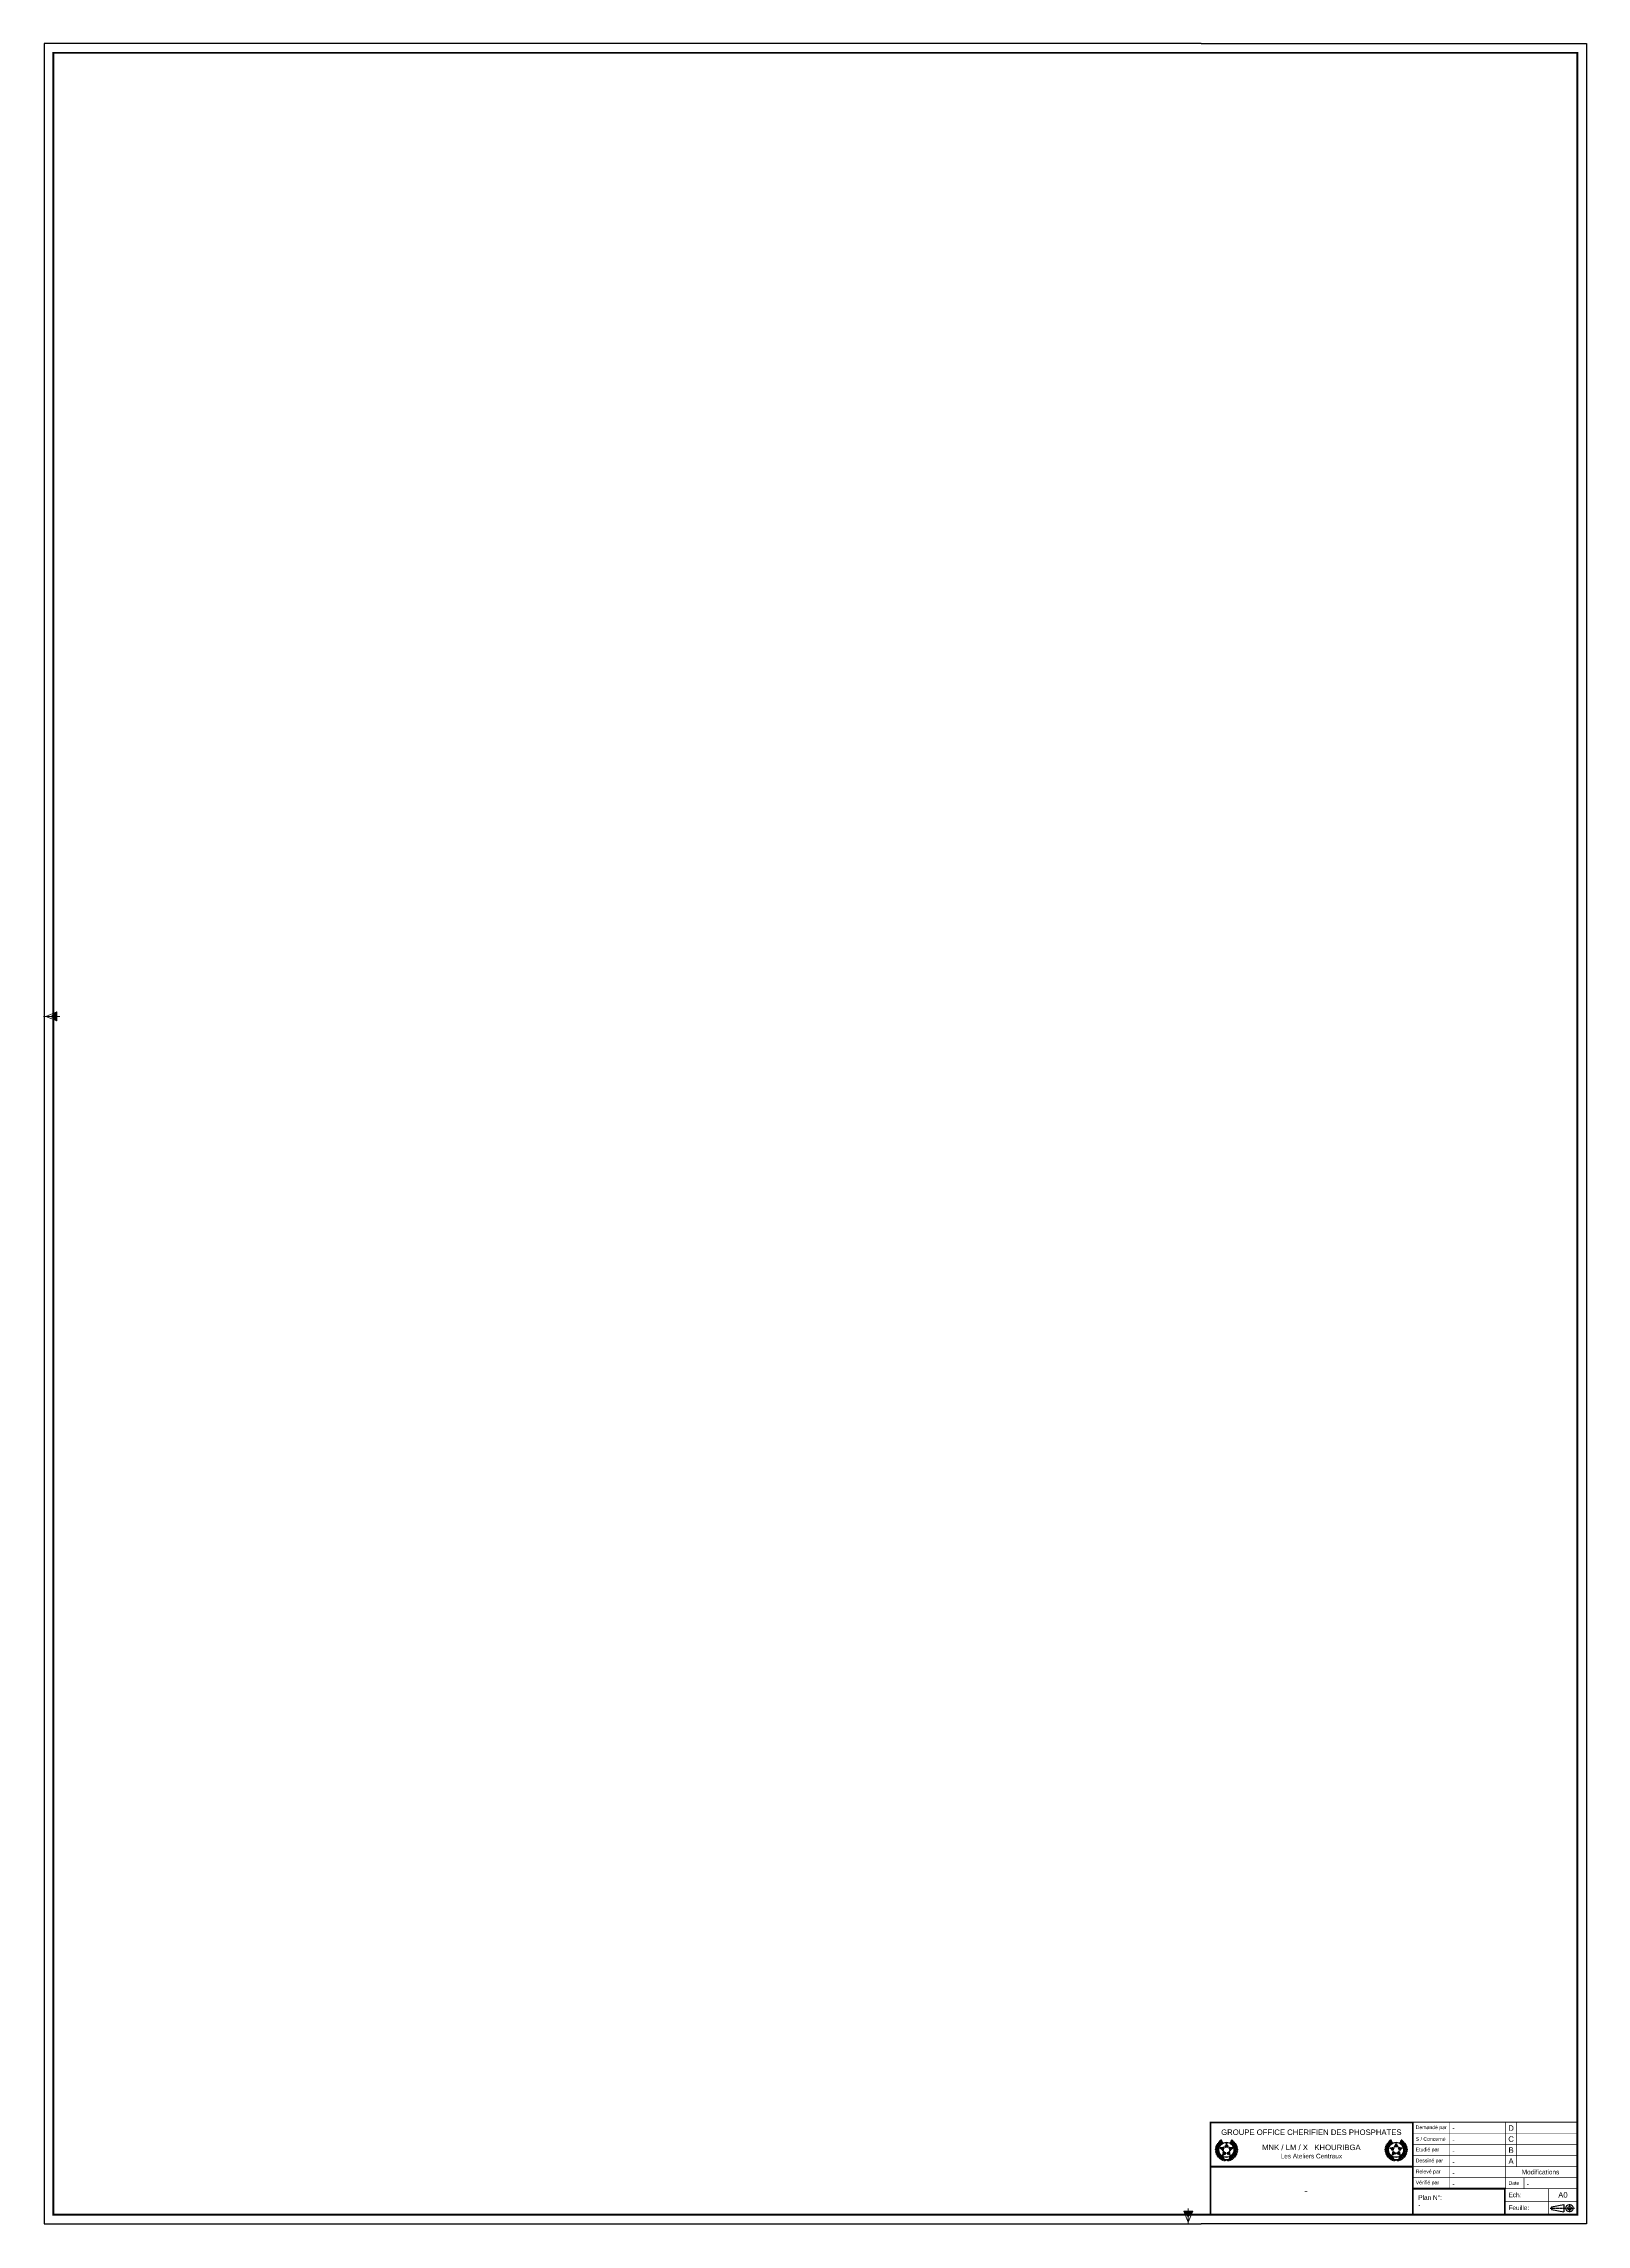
# Paper-space layout 'A0 Vertical trac' of a CAD drawing. Header units: millimetres. Extents: x -6 to 835, y -6 to 1183.
import ezdxf

# ---------------------------------------------------------------- set-up
doc = ezdxf.new("R2010")
doc.units = ezdxf.units.MM
doc.header["$LTSCALE"] = 0.5
doc.linetypes.add('AXES2', pattern=[28.575, 19.05, -3.175, 3.175, -3.175])
doc.layers.add('fenêtre', color=41, linetype='Continuous', lineweight=0)
doc.layers.add('fort', color=7, linetype='Continuous', lineweight=30)
doc.layers.add('format', color=7, linetype='Continuous')
doc.styles.get("Standard").update_dxf_attribs({"font": 'BKANT.TTF'})

psp = doc.layouts.new('A0 Vertical trac')

# ---------------------------------------------------------------- hatches: boundary and pattern name
at = {"lineweight": 15}
h = psp.add_hatch(color=256, dxfattribs=at)
h.paths.add_polyline_path([(1, 650.2), (-0.2, 651.2), (-0.2, 652.6), (1, 652.6)])
h.paths.add_polyline_path([(1, 652.6), (-0.2, 652.6), (-0.2, 654.1), (1, 655.1)])
h.paths.add_polyline_path([(-1.9, 652.6), (-0.2, 654.1), (-0.2, 652.6)])
h.paths.add_polyline_path([(-1.9, 652.6), (-0.2, 652.6), (-0.2, 651.2)])
h = psp.add_hatch(color=256, dxfattribs=at)
h.paths.add_polyline_path([(615.5, 1), (616.5, -0.1), (617.9, -0.1), (617.9, 1)])
h.paths.add_polyline_path([(617.9, 1), (617.9, -0.1), (619.4, -0.1), (620.4, 1)])
h.paths.add_polyline_path([(617.9, -1.8), (619.4, -0.1), (617.9, -0.1)])
h.paths.add_polyline_path([(617.9, -1.8), (617.9, -0.1), (616.5, -0.1)])
at = {"layer": 'format'}
h = psp.add_hatch(color=256, dxfattribs=at)
h.paths.add_polyline_path([(633.4, 35.3, -0.964376), (633, 35.3, 0.024389), (633, 35.8)])
h.paths.add_polyline_path([(633.1, 35.3, 1), (633.3, 35.3, 1)], flags=16)
h.paths.add_polyline_path([(633.5, 35.4), (633.7, 35.5), (633.7, 35.4), (633.6, 35.3)])
h.paths.add_polyline_path([(634.4, 35.6, 0.024389), (634.3, 35.2, -0.964376), (633.8, 35.2)])
h.paths.add_polyline_path([(634, 35.2, 1), (634.1, 35.2, 1)], flags=16)
h = psp.add_hatch(color=256, dxfattribs=at)
h.paths.add_polyline_path([(633.7, 37.5), (633.9, 36.8, -0.964376), (633.5, 37, 0.024389)])
h.paths.add_polyline_path([(633.6, 37, 1), (633.8, 37, 1)], flags=16)
h.paths.add_polyline_path([(634.1, 36.8), (634.1, 36.9), (634.2, 37), (634.2, 36.8)])
h.paths.add_polyline_path([(634.7, 36.5, -0.964376), (634.3, 36.7), (634.9, 36.9, 0.024389)])
h.paths.add_polyline_path([(634.4, 36.6, 1), (634.6, 36.6, 1)], flags=16)
h.paths.add_polyline_path([(633.3, 36.7), (633.6, 36.1, -0.964376), (633.2, 36.2, 0.024389)])
h.paths.add_polyline_path([(633.3, 36.2, 1), (633.5, 36.2, 1)], flags=16)
h.paths.add_polyline_path([(633.7, 36.2), (633.9, 36.2), (633.9, 36.1), (633.8, 36.1)])
h.paths.add_polyline_path([(634.6, 36.2, 0.024389), (634.4, 35.8, -0.964376), (634, 36)])
h.paths.add_polyline_path([(634.1, 35.9, 1), (634.3, 35.9, 1)], flags=16)
h = psp.add_hatch(color=256, dxfattribs=at)
h.paths.add_polyline_path([(634.8, 38.9), (634.8, 38.2, -0.964376), (634.5, 38.5, 0.024389)])
h.paths.add_polyline_path([(634.6, 38.4, 1), (634.7, 38.4, 1)], flags=16)
h.paths.add_polyline_path([(635.1, 38.1), (635, 38.1), (635, 38.2), (635.1, 38.2)])
h.paths.add_polyline_path([(635.8, 37.9, 0.024389), (635.5, 37.6, -0.964376), (635.1, 37.9)])
h.paths.add_polyline_path([(635.2, 37.8, 1), (635.4, 37.8, 1)], flags=16)
h.paths.add_polyline_path([(634.3, 37.6, -0.964376), (633.9, 37.8, 0.024389), (634.2, 38.2)])
h.paths.add_polyline_path([(634, 37.7, 1), (634.2, 37.7, 1)], flags=16)
h.paths.add_polyline_path([(634.5, 37.6), (634.6, 37.6), (634.6, 37.5), (634.5, 37.5)])
h.paths.add_polyline_path([(635.3, 37.4, 0.024389), (635, 37.1, -0.964376), (634.6, 37.3)])
h.paths.add_polyline_path([(634.8, 37.2, 1), (634.9, 37.2, 1)], flags=16)
h = psp.add_hatch(color=256, dxfattribs=at)
edge = h.paths.add_edge_path(flags=16)
edge.add_arc((638.8, 34.5), 4.07, 0, 360)
edge = h.paths.add_edge_path()
edge.add_arc((638.8, 34.5), 4.12, 0, 360)
h = psp.add_hatch(color=256, dxfattribs=at)
edge = h.paths.add_edge_path()
edge.add_arc((635.3, 39), 0.258, 152.9997, 301.0825)
edge.add_spline(control_points=[(635.5, 38.8), (635.5, 38.8), (635.5, 38.9), (635.5, 39), (635.5, 39.2), (635.5, 39.3), (635.5, 39.4), (635.6, 39.5)], knot_values=[0, 0, 0, 0, 0.093088, 0.215883, 0.368388, 0.585165, 0.721177, 0.721177, 0.721177, 0.721177], degree=3, periodic=0)
edge.add_arc((638.6, 35.2), 5.27, 118.8334, 125.1531, ccw=False)
edge.add_arc((636, 39.8), 0.0315, 309.6752, 476.1112)
edge.add_arc((638.8, 34.5), 6.06, 117.6801, 124.1501)
edge.add_arc((636.1, 38.5), 1.24, 124.6293, 147.2975)
h.paths.add_polyline_path([(635.4, 39, -1), (635.2, 39, -1)], flags=16)
h = psp.add_hatch(color=256, dxfattribs=at)
h.paths.add_polyline_path([(635.4, 35.6), (637.1, 35.7), (636.9, 35.8), (637.3, 35.9), (637.6, 35.6, 0.22124), (637.2, 34.3), (636.7, 34.2), (636.5, 34.5), (636.7, 34.5)])
h.paths.add_polyline_path([(636.8, 34.5), (636.6, 34.4), (636.7, 34.3), (637.1, 34.3, -0.205947), (637.5, 35.6), (637.3, 35.9), (637, 35.8), (637.2, 35.6), (635.6, 35.5)], flags=16)
h = psp.add_hatch(color=256, dxfattribs=at)
edge = h.paths.add_edge_path()
edge.add_arc((635.9, 38.3), 0.258, 131.9699, 294.4528, ccw=False)
edge.add_spline(control_points=[(635.7, 38.5), (635.7, 38.5), (635.8, 38.5), (635.9, 38.5), (636, 38.4), (636.2, 38.3), (636.3, 38.4), (636.4, 38.4)], knot_values=[0, 0, 0, 0, 0.093088, 0.215883, 0.368388, 0.585165, 0.721177, 0.721177, 0.721177, 0.721177], degree=3, periodic=0)
edge.add_arc((633.1, 42.5), 5.27, 307.8993, 314.219)
edge.add_arc((636.8, 38.7), 0.0315, 316.9412, 483.3772, ccw=False)
edge.add_arc((632.5, 43), 6.06, 308.9023, 315.3723, ccw=False)
edge.add_arc((635.6, 39.2), 1.24, 288.7505, 308.4232, ccw=False)
h.paths.add_polyline_path([(635.8, 38.3, 1), (635.9, 38.3, 1)], flags=16)
h = psp.add_hatch(color=256, dxfattribs=at)
h.paths.add_polyline_path([(638.8, 37.9), (638.2, 36.4), (638.1, 36.6), (638, 36.4), (638.2, 36, -0.205947), (639.5, 36), (639.7, 36.4), (639.6, 36.6), (639.5, 36.4)])
h.paths.add_polyline_path([(642.1, 35.5), (640.5, 35.6), (640.6, 35.8), (640.4, 35.9), (640.1, 35.6, -0.205947), (640.5, 34.3), (640.9, 34.3), (641.1, 34.4), (640.9, 34.5)])
h.paths.add_polyline_path([(640.5, 33.3), (640.7, 33.2), (640.7, 33.4), (640.3, 33.6, -0.205947), (639.2, 32.8), (639.3, 32.4), (639.5, 32.3), (639.5, 32.5), (640.9, 31.7)])
h.paths.add_polyline_path([(638.5, 32.8, -0.205947), (637.4, 33.6), (637, 33.4), (637, 33.2), (637.2, 33.3), (636.8, 31.7), (638.2, 32.5), (638.2, 32.3), (638.4, 32.4)])
h.paths.add_polyline_path([(637.5, 35.6), (637.3, 35.9), (637, 35.8), (637.2, 35.6), (635.6, 35.5), (636.8, 34.5), (636.6, 34.4), (636.7, 34.3), (637.1, 34.3, -0.205947)])
h = psp.add_hatch(color=256, dxfattribs=at)
edge = h.paths.add_edge_path()
edge.add_arc((638.3, 35.3), 4.71, 116.5053, 120.4214)
edge.add_arc((635.9, 39.3), 0.0502, 120.4214, 145.164)
edge.add_arc((636.4, 39), 0.62, 145.164, 185.8222)
edge.add_arc((635.9, 38.9), 0.15, 179.9895, 253.0629)
edge.add_arc((636.1, 39.3), 0.62, 247.2302, 287.8884)
edge.add_arc((636.3, 38.8), 0.0502, 287.8884, 312.631)
edge.add_arc((633.2, 42.2), 4.71, 312.631, 316.5471)
edge.add_arc((636.6, 39), 0.0315, 313.7871, 504.9325)
edge.add_arc((633.4, 42.2), 4.47, 310.5111, 314.7398, ccw=False)
edge.add_arc((636.2, 39), 0.196, 230.6719, 301.2496, ccw=False)
edge.add_line((636.1, 38.8), (636.1, 39))
edge.add_arc((636.1, 39), 0.0557, 322.4562, 366.7646)
edge.add_line((636.2, 39), (636.4, 39.2))
edge.add_arc((636.4, 39.2), 0.0277, 306.5262, 486.5262)
edge.add_line((636.4, 39.3), (636.1, 39.1))
edge.add_arc((636.1, 39), 0.0557, 66.2878, 110.5962)
edge.add_line((636.1, 39.1), (635.9, 39.1))
edge.add_arc((636.1, 39.1), 0.196, 131.8028, 202.3805, ccw=False)
edge.add_arc((638.4, 35.5), 4.47, 118.3126, 122.5413, ccw=False)
edge.add_arc((636.2, 39.5), 0.0315, 288.1199, 479.2653)
edge = h.paths.add_edge_path(flags=16)
edge.add_arc((636.1, 39), 0.0205, 316.2112, 396.5262)
edge.add_arc((636.1, 39), 0.0205, 36.5262, 116.8412)
edge.add_line((636.1, 39), (635.9, 39))
edge.add_arc((635.9, 39), 0.0401, 97.5489, 116.7472)
edge.add_arc((636, 38.9), 0.0958, 116.7472, 314.2759)
edge.add_arc((636, 38.9), 0.0502, 314.2759, 335.5035)
edge.add_line((636, 38.9), (636.1, 39))
edge = h.paths.add_edge_path(flags=16)
edge.add_arc((636, 38.9), 0.0401, 316.3053, 335.5035)
h = psp.add_hatch(color=256, dxfattribs=at)
h.paths.add_polyline_path([(638.1, 36.7), (638.2, 36.5), (638.8, 38), (639.5, 36.5), (639.6, 36.7), (639.7, 36.4), (639.5, 36, 0.22124), (638.1, 36), (637.9, 36.4)])
h.paths.add_polyline_path([(638.1, 36.6), (638.2, 36.4), (638.8, 37.9), (639.5, 36.4), (639.6, 36.6), (639.7, 36.4), (639.5, 36, 0.205947), (638.2, 36), (638, 36.4)], flags=16)
h = psp.add_hatch(color=256, dxfattribs=at)
h.paths.add_polyline_path([(640.7, 35.8), (640.6, 35.7), (642.2, 35.6), (641, 34.5), (641.2, 34.5), (641, 34.2), (640.5, 34.3, 0.22124), (640.1, 35.6), (640.4, 35.9)])
h.paths.add_polyline_path([(640.6, 35.8), (640.5, 35.6), (642.1, 35.5), (640.9, 34.5), (641.1, 34.4), (640.9, 34.3), (640.5, 34.3, 0.205947), (640.1, 35.6), (640.4, 35.9)], flags=16)
h = psp.add_hatch(color=256, dxfattribs=at)
edge = h.paths.add_edge_path()
edge.add_arc((645.1, 43), 6.06, 224.6277, 231.0977, ccw=False)
edge.add_arc((640.8, 38.7), 0.0315, 56.6228, 223.0588, ccw=False)
edge.add_arc((644.5, 42.5), 5.27, 225.781, 232.1007)
edge.add_spline(control_points=[(641.3, 38.4), (641.3, 38.4), (641.5, 38.3), (641.6, 38.4), (641.8, 38.5), (641.9, 38.5), (642, 38.5), (642, 38.5)], knot_values=[0, 0, 0, 0, 0.136012, 0.352789, 0.505294, 0.628089, 0.721177, 0.721177, 0.721177, 0.721177], degree=3, periodic=0)
edge.add_arc((641.8, 38.3), 0.258, 245.5472, 408.0301, ccw=False)
edge.add_arc((642.1, 39.2), 1.24, 231.5768, 251.2495, ccw=False)
h.paths.add_polyline_path([(641.9, 38.3, 1), (641.7, 38.3, 1)], flags=16)
h = psp.add_hatch(color=256, dxfattribs=at)
edge = h.paths.add_edge_path()
edge.add_arc((639.4, 35.3), 4.71, 59.5786, 63.4947)
edge.add_arc((641.5, 39.5), 0.0315, 60.7347, 251.8801)
edge.add_arc((639.3, 35.5), 4.47, 57.4587, 61.6874, ccw=False)
edge.add_arc((641.6, 39.1), 0.196, -22.3805, 48.1972, ccw=False)
edge.add_line((641.8, 39.1), (641.6, 39.1))
edge.add_arc((641.6, 39), 0.0557, 69.4038, 113.7122)
edge.add_line((641.6, 39.1), (641.3, 39.3))
edge.add_arc((641.3, 39.2), 0.0277, 53.4738, 233.4738)
edge.add_line((641.3, 39.2), (641.5, 39))
edge.add_arc((641.6, 39), 0.0557, 173.2354, 217.5438)
edge.add_line((641.5, 39), (641.6, 38.8))
edge.add_arc((641.5, 39), 0.196, 238.7504, 309.3281, ccw=False)
edge.add_arc((644.3, 42.2), 4.47, 225.2602, 229.4889, ccw=False)
edge.add_arc((641.1, 39), 0.0315, 35.0675, 226.2129)
edge.add_arc((644.5, 42.2), 4.71, 223.4529, 227.369)
edge.add_arc((641.4, 38.8), 0.0502, 227.369, 252.1116)
edge.add_arc((641.5, 39.3), 0.62, 252.1116, 292.7698)
edge.add_arc((641.7, 38.9), 0.15, 286.9371, 360.0105)
edge.add_arc((641.3, 39), 0.62, 354.1778, 394.836)
edge.add_arc((641.7, 39.3), 0.0502, 34.836, 59.5786)
edge = h.paths.add_edge_path(flags=16)
edge.add_arc((641.6, 39), 0.0205, 143.4738, 223.7888)
edge.add_line((641.6, 39), (641.6, 38.9))
edge.add_arc((641.7, 38.9), 0.0502, 204.4965, 225.7241)
edge.add_arc((641.7, 38.9), 0.0958, 225.7241, 423.2528)
edge.add_arc((641.7, 39), 0.0401, 63.2528, 82.4511)
edge.add_line((641.7, 39), (641.6, 39))
edge.add_arc((641.6, 39), 0.0205, 63.1588, 143.4738)
edge = h.paths.add_edge_path(flags=16)
edge.add_arc((641.7, 38.9), 0.0401, 204.4965, 223.6947)
h = psp.add_hatch(color=256, dxfattribs=at)
edge = h.paths.add_edge_path()
edge.add_arc((638.8, 34.5), 6.06, 55.8499, 62.3199)
edge.add_arc((641.6, 39.8), 0.0315, 63.8888, 230.3248)
edge.add_arc((639.1, 35.2), 5.27, 54.8469, 61.1666, ccw=False)
edge.add_spline(control_points=[(642.1, 39.5), (642.1, 39.4), (642.2, 39.3), (642.2, 39.2), (642.2, 39), (642.1, 38.9), (642.2, 38.8), (642.2, 38.8)], knot_values=[0, 0, 0, 0, 0.136012, 0.352789, 0.505294, 0.628089, 0.721177, 0.721177, 0.721177, 0.721177], degree=3, periodic=0)
edge.add_arc((642.3, 39), 0.258, 238.9175, 387.0003)
edge.add_arc((641.5, 38.5), 1.24, 32.7025, 55.3707)
h.paths.add_polyline_path([(642.4, 39, -1), (642.3, 39, -1)], flags=16)
h = psp.add_hatch(color=256, dxfattribs=at)
h.paths.add_polyline_path([(643.2, 38.5, -0.964376), (642.9, 38.2), (642.9, 38.9, 0.024389)])
h.paths.add_polyline_path([(642.9, 38.4, 1), (643.1, 38.4, 1)], flags=16)
h.paths.add_polyline_path([(642.5, 38.2), (642.7, 38.2), (642.7, 38.1), (642.5, 38.1)])
h.paths.add_polyline_path([(642.6, 37.9, -0.964376), (642.2, 37.6, 0.024389), (641.9, 37.9)])
h.paths.add_polyline_path([(642.3, 37.8, 1), (642.5, 37.8, 1)], flags=16)
h.paths.add_polyline_path([(643.5, 38.2, 0.024389), (643.7, 37.8, -0.964376), (643.4, 37.6)])
h.paths.add_polyline_path([(643.5, 37.7, 1), (643.6, 37.7, 1)], flags=16)
h.paths.add_polyline_path([(643.2, 37.5), (643, 37.5), (643.1, 37.6), (643.2, 37.6)])
h.paths.add_polyline_path([(643, 37.3, -0.964376), (642.7, 37.1, 0.024389), (642.4, 37.4)])
h.paths.add_polyline_path([(642.7, 37.2, 1), (642.9, 37.2, 1)], flags=16)
h = psp.add_hatch(color=256, dxfattribs=at)
h.paths.add_polyline_path([(644.2, 37, -0.964376), (643.8, 36.8), (644, 37.5, 0.024389)])
h.paths.add_polyline_path([(643.9, 37, 1), (644.1, 37, 1)], flags=16)
h.paths.add_polyline_path([(643.4, 36.8), (643.5, 37), (643.6, 36.9), (643.6, 36.8)])
h.paths.add_polyline_path([(642.8, 36.9), (643.4, 36.7, -0.964376), (643, 36.5, 0.024389)])
h.paths.add_polyline_path([(643.1, 36.6, 1), (643.3, 36.6, 1)], flags=16)
h.paths.add_polyline_path([(644.5, 36.2, -0.964376), (644.1, 36.1), (644.4, 36.7, 0.024389)])
h.paths.add_polyline_path([(644.2, 36.2, 1), (644.4, 36.2, 1)], flags=16)
h.paths.add_polyline_path([(643.9, 36.1), (643.7, 36.1), (643.8, 36.2), (643.9, 36.2)])
h.paths.add_polyline_path([(643.7, 36, -0.964376), (643.3, 35.8, 0.024389), (643.1, 36.2)])
h.paths.add_polyline_path([(643.4, 35.9, 1), (643.6, 35.9, 1)], flags=16)
h = psp.add_hatch(color=256, dxfattribs=at)
h.paths.add_polyline_path([(644.7, 35.8, 0.024389), (644.7, 35.3, -0.964376), (644.3, 35.3)])
h.paths.add_polyline_path([(644.4, 35.3, 1), (644.6, 35.3, 1)], flags=16)
h.paths.add_polyline_path([(644.1, 35.3), (643.9, 35.4), (644, 35.5), (644.1, 35.4)])
h.paths.add_polyline_path([(643.9, 35.2, -0.964376), (643.4, 35.2, 0.024389), (643.3, 35.6)])
h.paths.add_polyline_path([(643.5, 35.2, 1), (643.7, 35.2, 1)], flags=16)
h = psp.add_hatch(color=256, dxfattribs=at)
h.paths.add_polyline_path([(725.5, 35.8, -0.024389), (725.5, 35.3, 0.964376), (725.9, 35.3)])
h.paths.add_polyline_path([(725.8, 35.3, -1), (725.6, 35.3, -1)], flags=16)
h.paths.add_polyline_path([(726.1, 35.3), (726.2, 35.4), (726.2, 35.5), (726.1, 35.4)])
h.paths.add_polyline_path([(726.3, 35.2, 0.964376), (726.8, 35.2, -0.024389), (726.9, 35.6)])
h.paths.add_polyline_path([(726.6, 35.2, -1), (726.5, 35.2, -1)], flags=16)
h = psp.add_hatch(color=256, dxfattribs=at)
h.paths.add_polyline_path([(726, 37, 0.964376), (726.4, 36.8), (726.2, 37.5, -0.024389)])
h.paths.add_polyline_path([(726.3, 37, -1), (726.1, 37, -1)], flags=16)
h.paths.add_polyline_path([(726.7, 36.8), (726.7, 37), (726.6, 36.9), (726.6, 36.8)])
h.paths.add_polyline_path([(727.4, 36.9), (726.8, 36.7, 0.964376), (727.2, 36.5, -0.024389)])
h.paths.add_polyline_path([(727.1, 36.6, -1), (726.9, 36.6, -1)], flags=16)
h.paths.add_polyline_path([(725.7, 36.2, 0.964376), (726.1, 36.1), (725.8, 36.7, -0.024389)])
h.paths.add_polyline_path([(726, 36.2, -1), (725.8, 36.2, -1)], flags=16)
h.paths.add_polyline_path([(726.3, 36.1), (726.4, 36.1), (726.4, 36.2), (726.3, 36.2)])
h.paths.add_polyline_path([(726.5, 36, 0.964376), (726.9, 35.8, -0.024389), (727.1, 36.2)])
h.paths.add_polyline_path([(726.8, 35.9, -1), (726.6, 35.9, -1)], flags=16)
h = psp.add_hatch(color=256, dxfattribs=at)
h.paths.add_polyline_path([(727, 38.5, 0.964376), (727.3, 38.2), (727.3, 38.9, -0.024389)])
h.paths.add_polyline_path([(727.2, 38.4, -1), (727.1, 38.4, -1)], flags=16)
h.paths.add_polyline_path([(727.6, 38.2), (727.5, 38.2), (727.5, 38.1), (727.6, 38.1)])
h.paths.add_polyline_path([(727.6, 37.9, 0.964376), (728, 37.6, -0.024389), (728.3, 37.9)])
h.paths.add_polyline_path([(727.9, 37.8, -1), (727.7, 37.8, -1)], flags=16)
h.paths.add_polyline_path([(726.7, 38.2, -0.024389), (726.4, 37.8, 0.964376), (726.8, 37.6)])
h.paths.add_polyline_path([(726.7, 37.7, -1), (726.5, 37.7, -1)], flags=16)
h.paths.add_polyline_path([(727, 37.5), (727.1, 37.5), (727.1, 37.6), (727, 37.6)])
h.paths.add_polyline_path([(727.2, 37.3, 0.964376), (727.5, 37.1, -0.024389), (727.8, 37.4)])
h.paths.add_polyline_path([(727.4, 37.2, -1), (727.3, 37.2, -1)], flags=16)
h = psp.add_hatch(color=256, dxfattribs=at)
edge = h.paths.add_edge_path(flags=16)
edge.add_arc((731.3, 34.5), 4.07, 0, 360)
edge = h.paths.add_edge_path()
edge.add_arc((731.3, 34.5), 4.12, 0, 360)
h = psp.add_hatch(color=256, dxfattribs=at)
edge = h.paths.add_edge_path()
edge.add_arc((731.3, 34.5), 6.06, 477.6801, 484.1501, ccw=False)
edge.add_arc((728.5, 39.8), 0.0315, 309.6752, 476.1112, ccw=False)
edge.add_arc((731.1, 35.2), 5.27, 478.8334, 485.1531)
edge.add_spline(control_points=[(728.1, 39.5), (728, 39.4), (728, 39.3), (728, 39.2), (728, 39), (728, 38.9), (728, 38.8), (728, 38.8)], knot_values=[0, 0, 0, 0, 0.136012, 0.352789, 0.505294, 0.628089, 0.721177, 0.721177, 0.721177, 0.721177], degree=3, periodic=0)
edge.add_arc((727.8, 39), 0.258, 152.9997, 301.0825, ccw=False)
edge.add_arc((728.6, 38.5), 1.24, 484.6293, 507.2975, ccw=False)
h.paths.add_polyline_path([(727.7, 39, 1), (727.9, 39, 1)], flags=16)
h = psp.add_hatch(color=256, dxfattribs=at)
h.paths.add_polyline_path([(729.4, 35.8), (729.6, 35.7), (728, 35.6), (729.2, 34.5), (729, 34.5), (729.2, 34.2), (729.7, 34.3, -0.22124), (730.1, 35.6), (729.8, 35.9)])
h.paths.add_polyline_path([(729.5, 35.8), (729.7, 35.6), (728.1, 35.5), (729.3, 34.5), (729.1, 34.4), (729.2, 34.3), (729.6, 34.3, -0.205947), (730.1, 35.6), (729.8, 35.9)], flags=16)
h = psp.add_hatch(color=256, dxfattribs=at)
edge = h.paths.add_edge_path()
edge.add_arc((725, 43), 6.06, 308.9023, 315.3723)
edge.add_arc((729.3, 38.7), 0.0315, 316.9412, 483.3772)
edge.add_arc((725.6, 42.5), 5.27, 307.8993, 314.219, ccw=False)
edge.add_spline(control_points=[(728.9, 38.4), (728.8, 38.4), (728.7, 38.3), (728.6, 38.4), (728.4, 38.5), (728.3, 38.5), (728.2, 38.5), (728.2, 38.5)], knot_values=[0, 0, 0, 0, 0.136012, 0.352789, 0.505294, 0.628089, 0.721177, 0.721177, 0.721177, 0.721177], degree=3, periodic=0)
edge.add_arc((728.4, 38.3), 0.258, 131.9699, 294.4528)
edge.add_arc((728.1, 39.2), 1.24, 288.7505, 308.4232)
h.paths.add_polyline_path([(728.3, 38.3, -1), (728.5, 38.3, -1)], flags=16)
h = psp.add_hatch(color=256, dxfattribs=at)
h.paths.add_polyline_path([(731.3, 37.9), (732, 36.4), (732.1, 36.6), (732.2, 36.4), (732, 36, 0.205947), (730.7, 36), (730.5, 36.4), (730.6, 36.6), (730.7, 36.4)])
h.paths.add_polyline_path([(728.1, 35.5), (729.7, 35.6), (729.5, 35.8), (729.8, 35.9), (730.1, 35.6, 0.205947), (729.6, 34.3), (729.2, 34.3), (729.1, 34.4), (729.3, 34.5)])
h.paths.add_polyline_path([(729.7, 33.3), (729.5, 33.2), (729.5, 33.4), (729.9, 33.6, 0.205947), (731, 32.8), (730.9, 32.4), (730.7, 32.3), (730.7, 32.5), (729.3, 31.7)])
h.paths.add_polyline_path([(731.7, 32.8, 0.205947), (732.8, 33.6), (733.2, 33.4), (733.2, 33.2), (733, 33.3), (733.4, 31.7), (732, 32.5), (732, 32.3), (731.8, 32.4)])
h.paths.add_polyline_path([(732.6, 35.6), (732.9, 35.9), (733.2, 35.8), (733, 35.6), (734.6, 35.5), (733.4, 34.5), (733.6, 34.4), (733.4, 34.3), (733.1, 34.3, 0.205947)])
h = psp.add_hatch(color=256, dxfattribs=at)
edge = h.paths.add_edge_path()
edge.add_arc((730.8, 35.3), 4.71, 116.5053, 120.4214)
edge.add_arc((728.5, 39.3), 0.0502, 120.4214, 145.164)
edge.add_arc((728.9, 39), 0.62, 145.164, 185.8222)
edge.add_arc((728.5, 38.9), 0.15, 179.9895, 253.0629)
edge.add_arc((728.7, 39.3), 0.62, 247.2302, 287.8884)
edge.add_arc((728.8, 38.8), 0.0502, 287.8884, 312.631)
edge.add_arc((725.7, 42.2), 4.71, 312.631, 316.5471)
edge.add_arc((729.1, 39), 0.0315, 313.7871, 504.9325)
edge.add_arc((725.9, 42.2), 4.47, 310.5111, 314.7398, ccw=False)
edge.add_arc((728.7, 39), 0.196, 230.6719, 301.2496, ccw=False)
edge.add_line((728.6, 38.8), (728.7, 39))
edge.add_arc((728.6, 39), 0.0557, 322.4562, 366.7646)
edge.add_line((728.7, 39), (728.9, 39.2))
edge.add_arc((728.9, 39.2), 0.0277, 306.5262, 486.5262)
edge.add_line((728.9, 39.3), (728.6, 39.1))
edge.add_arc((728.6, 39), 0.0557, 66.2878, 110.5962)
edge.add_line((728.6, 39.1), (728.4, 39.1))
edge.add_arc((728.6, 39.1), 0.196, 131.8028, 202.3805, ccw=False)
edge.add_arc((730.9, 35.5), 4.47, 118.3126, 122.5413, ccw=False)
edge.add_arc((728.7, 39.5), 0.0315, 288.1199, 479.2653)
edge = h.paths.add_edge_path(flags=16)
edge.add_arc((728.6, 39), 0.0205, 316.2112, 396.5262)
edge.add_arc((728.6, 39), 0.0205, 36.5262, 116.8412)
edge.add_line((728.6, 39), (728.4, 39))
edge.add_arc((728.4, 39), 0.0401, 97.5489, 116.7472)
edge.add_arc((728.5, 38.9), 0.0958, 116.7472, 314.2759)
edge.add_arc((728.5, 38.9), 0.0502, 314.2759, 335.5035)
edge.add_line((728.5, 38.9), (728.6, 39))
edge = h.paths.add_edge_path(flags=16)
edge.add_arc((728.5, 38.9), 0.0401, 316.3053, 335.5035)
h = psp.add_hatch(color=256, dxfattribs=at)
h.paths.add_polyline_path([(732.1, 36.7), (732, 36.5), (731.3, 38), (730.7, 36.5), (730.6, 36.7), (730.4, 36.4), (730.6, 36, -0.22124), (732.1, 36), (732.3, 36.4)])
h.paths.add_polyline_path([(732.1, 36.6), (732, 36.4), (731.3, 37.9), (730.7, 36.4), (730.6, 36.6), (730.5, 36.4), (730.7, 36, -0.205947), (732, 36), (732.2, 36.4)], flags=16)
h = psp.add_hatch(color=256, dxfattribs=at)
h.paths.add_polyline_path([(734.7, 35.6), (733.1, 35.7), (733.3, 35.8), (732.9, 35.9), (732.6, 35.6, -0.22124), (733, 34.3), (733.5, 34.2), (733.7, 34.5), (733.5, 34.5)])
h.paths.add_polyline_path([(733.4, 34.5), (733.6, 34.4), (733.4, 34.3), (733.1, 34.3, 0.205947), (732.6, 35.6), (732.9, 35.9), (733.2, 35.8), (733, 35.6), (734.6, 35.5)], flags=16)
h = psp.add_hatch(color=256, dxfattribs=at)
edge = h.paths.add_edge_path()
edge.add_arc((734.3, 38.3), 0.258, 245.5472, 408.0301)
edge.add_spline(control_points=[(734.5, 38.5), (734.5, 38.5), (734.4, 38.5), (734.3, 38.5), (734.1, 38.4), (734, 38.3), (733.9, 38.4), (733.8, 38.4)], knot_values=[0, 0, 0, 0, 0.093088, 0.215883, 0.368388, 0.585165, 0.721177, 0.721177, 0.721177, 0.721177], degree=3, periodic=0)
edge.add_arc((737.1, 42.5), 5.27, 225.781, 232.1007, ccw=False)
edge.add_arc((733.4, 38.7), 0.0315, 56.6228, 223.0588)
edge.add_arc((737.7, 43), 6.06, 224.6277, 231.0977)
edge.add_arc((734.6, 39.2), 1.24, 231.5768, 251.2495)
h.paths.add_polyline_path([(734.4, 38.3, -1), (734.2, 38.3, -1)], flags=16)
h = psp.add_hatch(color=256, dxfattribs=at)
edge = h.paths.add_edge_path()
edge.add_arc((731.9, 35.3), 4.71, 59.5786, 63.4947)
edge.add_arc((734, 39.5), 0.0315, 60.7347, 251.8801)
edge.add_arc((731.8, 35.5), 4.47, 57.4587, 61.6874, ccw=False)
edge.add_arc((734.1, 39.1), 0.196, -22.3805, 48.1972, ccw=False)
edge.add_line((734.3, 39.1), (734.1, 39.1))
edge.add_arc((734.1, 39), 0.0557, 69.4038, 113.7122)
edge.add_line((734.1, 39.1), (733.8, 39.3))
edge.add_arc((733.8, 39.2), 0.0277, 53.4738, 233.4738)
edge.add_line((733.8, 39.2), (734, 39))
edge.add_arc((734.1, 39), 0.0557, 173.2354, 217.5438)
edge.add_line((734, 39), (734.1, 38.8))
edge.add_arc((734, 39), 0.196, 238.7504, 309.3281, ccw=False)
edge.add_arc((736.8, 42.2), 4.47, 225.2602, 229.4889, ccw=False)
edge.add_arc((733.6, 39), 0.0315, 35.0675, 226.2129)
edge.add_arc((737, 42.2), 4.71, 223.4529, 227.369)
edge.add_arc((733.9, 38.8), 0.0502, 227.369, 252.1116)
edge.add_arc((734, 39.3), 0.62, 252.1116, 292.7698)
edge.add_arc((734.2, 38.9), 0.15, 286.9371, 360.0105)
edge.add_arc((733.8, 39), 0.62, 354.1778, 394.836)
edge.add_arc((734.2, 39.3), 0.0502, 34.836, 59.5786)
edge = h.paths.add_edge_path(flags=16)
edge.add_arc((734.1, 39), 0.0205, 143.4738, 223.7888)
edge.add_line((734.1, 39), (734.2, 38.9))
edge.add_arc((734.2, 38.9), 0.0502, 204.4965, 225.7241)
edge.add_arc((734.2, 38.9), 0.0958, 225.7241, 423.2528)
edge.add_arc((734.3, 39), 0.0401, 63.2528, 82.4511)
edge.add_line((734.3, 39), (734.1, 39))
edge.add_arc((734.1, 39), 0.0205, 63.1588, 143.4738)
edge = h.paths.add_edge_path(flags=16)
edge.add_arc((734.2, 38.9), 0.0401, 204.4965, 223.6947)
h = psp.add_hatch(color=256, dxfattribs=at)
edge = h.paths.add_edge_path()
edge.add_arc((734.9, 39), 0.258, 238.9175, 387.0003, ccw=False)
edge.add_spline(control_points=[(734.7, 38.8), (734.7, 38.8), (734.7, 38.9), (734.7, 39), (734.7, 39.2), (734.7, 39.3), (734.7, 39.4), (734.6, 39.5)], knot_values=[0, 0, 0, 0, 0.093088, 0.215883, 0.368388, 0.585165, 0.721177, 0.721177, 0.721177, 0.721177], degree=3, periodic=0)
edge.add_arc((731.6, 35.2), 5.27, 414.8469, 421.1666)
edge.add_arc((734.2, 39.8), 0.0315, 63.8888, 230.3248, ccw=False)
edge.add_arc((731.3, 34.5), 6.06, 415.8499, 422.3199, ccw=False)
edge.add_arc((734, 38.5), 1.24, 392.7025, 415.3707, ccw=False)
h.paths.add_polyline_path([(734.8, 39, 1), (734.9, 39, 1)], flags=16)
h = psp.add_hatch(color=256, dxfattribs=at)
h.paths.add_polyline_path([(735.4, 38.9), (735.4, 38.2, 0.964376), (735.7, 38.5, -0.024389)])
h.paths.add_polyline_path([(735.6, 38.4, -1), (735.4, 38.4, -1)], flags=16)
h.paths.add_polyline_path([(735.1, 38.1), (735.2, 38.1), (735.2, 38.2), (735.1, 38.2)])
h.paths.add_polyline_path([(734.4, 37.9, -0.024389), (734.7, 37.6, 0.964376), (735.1, 37.9)])
h.paths.add_polyline_path([(735, 37.8, -1), (734.8, 37.8, -1)], flags=16)
h.paths.add_polyline_path([(735.9, 37.6, 0.964376), (736.3, 37.8, -0.024389), (736, 38.2)])
h.paths.add_polyline_path([(736.2, 37.7, -1), (736, 37.7, -1)], flags=16)
h.paths.add_polyline_path([(735.7, 37.6), (735.6, 37.6), (735.6, 37.5), (735.7, 37.5)])
h.paths.add_polyline_path([(734.9, 37.4, -0.024389), (735.2, 37.1, 0.964376), (735.5, 37.3)])
h.paths.add_polyline_path([(735.4, 37.2, -1), (735.3, 37.2, -1)], flags=16)
h = psp.add_hatch(color=256, dxfattribs=at)
h.paths.add_polyline_path([(736.5, 37.5), (736.3, 36.8, 0.964376), (736.7, 37, -0.024389)])
h.paths.add_polyline_path([(736.6, 37, -1), (736.4, 37, -1)], flags=16)
h.paths.add_polyline_path([(736.1, 36.8), (736.1, 36.9), (736, 37), (736, 36.8)])
h.paths.add_polyline_path([(735.5, 36.5, 0.964376), (735.9, 36.7), (735.3, 36.9, -0.024389)])
h.paths.add_polyline_path([(735.8, 36.6, -1), (735.6, 36.6, -1)], flags=16)
h.paths.add_polyline_path([(736.9, 36.7), (736.6, 36.1, 0.964376), (737, 36.2, -0.024389)])
h.paths.add_polyline_path([(736.9, 36.2, -1), (736.7, 36.2, -1)], flags=16)
h.paths.add_polyline_path([(736.4, 36.2), (736.3, 36.2), (736.3, 36.1), (736.4, 36.1)])
h.paths.add_polyline_path([(735.6, 36.2, -0.024389), (735.8, 35.8, 0.964376), (736.2, 36)])
h.paths.add_polyline_path([(736.1, 35.9, -1), (735.9, 35.9, -1)], flags=16)
h = psp.add_hatch(color=256, dxfattribs=at)
h.paths.add_polyline_path([(736.8, 35.3, 0.964376), (737.2, 35.3, -0.024389), (737.2, 35.8)])
h.paths.add_polyline_path([(737.1, 35.3, -1), (736.9, 35.3, -1)], flags=16)
h.paths.add_polyline_path([(736.6, 35.4), (736.5, 35.5), (736.5, 35.4), (736.6, 35.3)])
h.paths.add_polyline_path([(735.8, 35.6, -0.024389), (735.9, 35.2, 0.964376), (736.4, 35.2)])
h.paths.add_polyline_path([(736.2, 35.2, -1), (736.1, 35.2, -1)], flags=16)
h = psp.add_hatch(color=256, dxfattribs=at)
h.paths.add_polyline_path([(633.3, 34.5, -0.964376), (632.9, 34.5, 0.024389), (632.9, 34.9)])
h.paths.add_polyline_path([(633, 34.5, 1), (633.2, 34.5, 1)], flags=16)
h.paths.add_polyline_path([(633.7, 34.6), (633.6, 34.5), (633.5, 34.6), (633.6, 34.7)])
h.paths.add_polyline_path([(634.2, 34.5, -0.964376), (633.8, 34.5), (634.2, 34.9, 0.024389)])
h.paths.add_polyline_path([(633.9, 34.5, 1), (634.1, 34.5, 1)], flags=16)
h.paths.add_polyline_path([(634.3, 33.8, -0.964376), (633.8, 33.7), (634.2, 34.2, 0.024389)])
h.paths.add_polyline_path([(634, 33.7, 1), (634.1, 33.7, 1)], flags=16)
h.paths.add_polyline_path([(633.6, 33.7), (633.5, 33.8), (633.6, 33.9), (633.7, 33.8)])
h.paths.add_polyline_path([(633.4, 33.6, -0.964376), (633, 33.6, 0.024389), (632.9, 34)])
h.paths.add_polyline_path([(633.1, 33.6, 1), (633.3, 33.6, 1)], flags=16)
h = psp.add_hatch(color=256, dxfattribs=at)
h.paths.add_polyline_path([(633.6, 32.8, -0.964376), (633.2, 32.7, 0.024389), (633, 33.1)])
h.paths.add_polyline_path([(633.3, 32.8, 1), (633.5, 32.8, 1)], flags=16)
h.paths.add_polyline_path([(633.7, 33.1), (633.8, 33.1), (633.8, 33), (633.7, 33)])
h.paths.add_polyline_path([(634.3, 33.5, 0.024389), (634.4, 33.1, -0.964376), (634, 33)])
h.paths.add_polyline_path([(634.1, 33, 1), (634.3, 33, 1)], flags=16)
h.paths.add_polyline_path([(634.7, 32.5, -0.964376), (634.3, 32.3), (634.5, 32.9, 0.024389)])
h.paths.add_polyline_path([(634.4, 32.4, -1), (634.6, 32.4, -1)], flags=16)
h.paths.add_polyline_path([(633.9, 32.1, -0.964376), (633.5, 31.9, 0.024389), (633.3, 32.3)])
h.paths.add_polyline_path([(633.6, 32, 1), (633.8, 32, 1)], flags=16)
h.paths.add_polyline_path([(633.9, 32.3), (634, 32.4), (634.1, 32.3), (634.1, 32.2)])
h = psp.add_hatch(color=256, dxfattribs=at)
h.paths.add_polyline_path([(635, 31.9, -0.964376), (634.6, 31.6), (634.8, 32.2, 0.024389)])
h.paths.add_polyline_path([(634.7, 31.7, 1), (634.9, 31.7, 1)], flags=16)
h.paths.add_polyline_path([(634.3, 31.7), (634.5, 31.7), (634.4, 31.5), (634.3, 31.6)])
h.paths.add_polyline_path([(634.3, 31.4, -0.964376), (633.9, 31.1, 0.024389), (633.7, 31.5)])
h.paths.add_polyline_path([(634.2, 31.2, 1), (634, 31.2, 1)], flags=16)
h.paths.add_polyline_path([(634.2, 30.7), (634.8, 30.7, -0.964376), (634.5, 30.4, 0.024389)])
h.paths.add_polyline_path([(634.7, 30.6, 1), (634.6, 30.6, 1)], flags=16)
h.paths.add_polyline_path([(634.9, 30.9), (634.8, 30.9), (634.8, 31), (634.9, 31)])
h.paths.add_polyline_path([(635.5, 31.3, -0.964376), (635.1, 31), (635.2, 31.7, 0.024389)])
h.paths.add_polyline_path([(635.2, 31.2, 1), (635.4, 31.2, 1)], flags=16)
h.paths.add_polyline_path([(635.6, 31.1, 0.024389), (636, 30.9, -0.964376), (635.7, 30.5)])
h.paths.add_polyline_path([(635.7, 30.7, 1), (635.9, 30.7, 1)], flags=16)
h.paths.add_polyline_path([(635.5, 30.4), (635.4, 30.4), (635.4, 30.5), (635.5, 30.5)])
h.paths.add_polyline_path([(635.4, 30.2, -0.964376), (635.1, 29.8, 0.024389), (634.8, 30.1)])
h.paths.add_polyline_path([(635.4, 30, 1), (635.2, 30, 1)], flags=16)
h.paths.add_polyline_path([(636, 29.9), (636, 30), (636.1, 30), (636.2, 29.9)])
h.paths.add_polyline_path([(636.5, 30.5, -0.964376), (636.3, 30.1), (636.1, 30.7, 0.024389)])
h.paths.add_polyline_path([(636.3, 30.3, 1), (636.5, 30.3, 1)], flags=16)
h.paths.add_polyline_path([(635.9, 29.3, 0.024389), (635.5, 29.5), (636.1, 29.7, -0.964376)])
h.paths.add_polyline_path([(635.9, 29.5, 1), (636.1, 29.5, 1)], flags=16)
h.paths.add_polyline_path([(636.9, 29.6), (636.7, 29.5), (636.7, 29.6), (636.8, 29.7)])
h = psp.add_hatch(color=256, dxfattribs=at)
h.paths.add_polyline_path([(637.3, 29.9, 0.337357), (637.1, 30.2, -0.024389), (636.7, 30.3), (637, 29.7, 0.473101)])
h.paths.add_polyline_path([(637.1, 29.9, 1), (637.1, 30, 1)], flags=16)
h.paths.add_polyline_path([(636.7, 28.9, 0.470085), (637, 29.1, 0.340107), (636.8, 29.4), (636.2, 29.1, -0.024389)])
h.paths.add_polyline_path([(636.7, 29.1, 1), (636.7, 29.2, 1)], flags=16)
h = psp.add_hatch(color=256, dxfattribs=at)
h.paths.add_polyline_path([(638.1, 32.2), (638.1, 32.4), (636.7, 31.6), (637.1, 33.2), (636.9, 33.1), (637, 33.4), (637.4, 33.7, 0.22124), (638.5, 32.8), (638.4, 32.4)])
h.paths.add_polyline_path([(638.2, 32.3), (638.2, 32.5), (636.8, 31.7), (637.2, 33.3), (637, 33.2), (637, 33.4), (637.4, 33.6, 0.205947), (638.5, 32.8), (638.4, 32.4)], flags=16)
for points in [[(637.5, 29.4, -0.39618), (636.9, 29, 0.11456), (637, 29.1, 0.799068), (637.2, 29.8, 0.11456), (637.3, 29.9, -0.331621)], [(638.8, 29.1, 0.000158), (638.8, 29.1), (638.8, 29, -0.000158), (638.8, 29, -0.227057), (637.4, 28.7, -0.270244)], [(638.9, 29.1, -0.000158), (638.8, 29.1), (638.8, 29, 0.000158), (638.9, 29, 0.227057), (640.3, 28.7, 0.270244)], [(640.4, 29.9, 0.11456), (640.4, 29.8, 0.799068), (640.7, 29.1, 0.11456), (640.7, 29, -0.39618), (640.2, 29.4, -0.331621)], [(729.8, 29.9, -0.11456), (729.8, 29.8, -0.799068), (729.5, 29.1, -0.11456), (729.4, 29, 0.39618), (730, 29.4, 0.331621)], [(731.3, 29.1, 0.000158), (731.3, 29.1), (731.3, 29, -0.000158), (731.3, 29, -0.227057), (729.9, 28.7, -0.270244)], [(731.4, 29.1, -0.000158), (731.3, 29.1), (731.3, 29, 0.000158), (731.4, 29, 0.227057), (732.8, 28.7, 0.270244)], [(732.7, 29.4, 0.39618), (733.3, 29, -0.11456), (733.2, 29.1, -0.799068), (732.9, 29.8, -0.11456), (732.9, 29.9, 0.331621)]]:
    psp.add_hatch(color=256, dxfattribs=at).paths.add_polyline_path(points)
h = psp.add_hatch(color=256, dxfattribs=at)
edge = h.paths.add_edge_path()
edge.add_arc((658.6, 140.4), 113, 259.2429, 259.2777)
edge.add_ellipse((637.7, 29.3), major_axis=(0.059, 0.188), ratio=0.608909, start_angle=79.6838, end_angle=104.4869)
edge.add_arc((658.5, 140.3), 113, 259.2811, 259.3187, ccw=False)
edge.add_arc((637, 29.5), 0.497, 335.2592, 345.1032)
h = psp.add_hatch(color=256, dxfattribs=at)
edge = h.paths.add_edge_path()
edge.add_ellipse((637.7, 29.3), major_axis=(0.059, 0.188), ratio=0.608909, start_angle=79.6838, end_angle=263.9637)
edge.add_ellipse((637.7, 29.3), major_axis=(0.059, 0.188), ratio=0.608909, start_angle=263.9637, end_angle=439.6838)
h = psp.add_hatch(color=256, dxfattribs=at)
edge = h.paths.add_edge_path()
edge.add_ellipse((637.7, 29.3), major_axis=(0.059, 0.188), ratio=0.608909, start_angle=263.9637, end_angle=288.7153, ccw=False)
edge.add_arc((658.5, 140.3), 113, 259.4389, 259.9833)
edge.add_line((638.8, 29), (638.8, 29.1))
edge.add_arc((658.6, 140.4), 113, 259.396, 259.93, ccw=False)
h = psp.add_hatch(color=256, dxfattribs=at)
edge = h.paths.add_edge_path()
edge.add_ellipse((640, 29.3), major_axis=(-0.059, 0.188), ratio=0.608909, start_angle=71.2847, end_angle=96.0363)
edge.add_arc((619.2, 140.3), 113, 280.0167, 280.5611, ccw=False)
edge.add_line((638.8, 29), (638.8, 29.1))
edge.add_arc((619.1, 140.4), 113, 280.07, 280.604)
h = psp.add_hatch(color=256, dxfattribs=at)
h.paths.add_polyline_path([(640.7, 33.1), (640.5, 33.2), (640.9, 31.6), (639.5, 32.4), (639.6, 32.2), (639.2, 32.4), (639.2, 32.8, 0.22124), (640.3, 33.7), (640.7, 33.4)])
h.paths.add_polyline_path([(640.7, 33.2), (640.5, 33.3), (640.9, 31.7), (639.5, 32.5), (639.5, 32.3), (639.3, 32.4), (639.2, 32.8, 0.205947), (640.3, 33.6), (640.7, 33.4)], flags=16)
h = psp.add_hatch(color=256, dxfattribs=at)
edge = h.paths.add_edge_path()
edge.add_ellipse((640, 29.3), major_axis=(-0.059, 0.188), ratio=0.608909, start_angle=-79.6838, end_angle=96.0363)
edge.add_ellipse((640, 29.3), major_axis=(-0.059, 0.188), ratio=0.608909, start_angle=96.0363, end_angle=280.3162)
h = psp.add_hatch(color=256, dxfattribs=at)
edge = h.paths.add_edge_path()
edge.add_ellipse((640, 29.3), major_axis=(-0.059, 0.188), ratio=0.608909, start_angle=255.5131, end_angle=280.3162)
edge.add_arc((619.1, 140.4), 113, 280.7223, 280.7571)
edge.add_arc((640.7, 29.5), 0.497, 194.8968, 204.7408)
edge.add_arc((619.2, 140.3), 113, 280.6813, 280.7189, ccw=False)
h = psp.add_hatch(color=256, dxfattribs=at)
h.paths.add_polyline_path([(640.4, 29.9, 0.473101), (640.7, 29.7), (640.9, 30.3, -0.024389), (640.5, 30.2, 0.337357)])
h.paths.add_polyline_path([(640.7, 30, -1), (640.5, 30, -1)], flags=16)
h.paths.add_polyline_path([(640.7, 29.1, 0.470085), (641, 28.9, -0.024389), (641.4, 29.1), (640.8, 29.4, 0.340107)])
h.paths.add_polyline_path([(641, 29.1, 1), (640.8, 29.1, 1)], flags=16)
h = psp.add_hatch(color=256, dxfattribs=at)
h.paths.add_polyline_path([(642.9, 32.2), (643, 31.6, -0.964376), (642.7, 31.9, 0.024389)])
h.paths.add_polyline_path([(642.8, 31.7, 1), (642.9, 31.7, 1)], flags=16)
h.paths.add_polyline_path([(643.4, 31.6), (643.2, 31.5), (643.2, 31.7), (643.3, 31.7)])
h.paths.add_polyline_path([(644, 31.5, 0.024389), (643.7, 31.1, -0.964376), (643.4, 31.4)])
h.paths.add_polyline_path([(643.5, 31.2, 1), (643.7, 31.2, 1)], flags=16)
h.paths.add_polyline_path([(643.2, 30.4, -0.964376), (642.9, 30.7), (643.5, 30.7, 0.024389)])
h.paths.add_polyline_path([(642.9, 30.6, 1), (643.1, 30.6, 1)], flags=16)
h.paths.add_polyline_path([(642.7, 31), (642.9, 31), (642.9, 30.9), (642.7, 30.9)])
h.paths.add_polyline_path([(642.5, 31.7), (642.6, 31, -0.964376), (642.2, 31.3, 0.024389)])
h.paths.add_polyline_path([(642.3, 31.2, 1), (642.5, 31.2, 1)], flags=16)
h.paths.add_polyline_path([(642, 30.5, -0.964376), (641.7, 30.9, 0.024389), (642.1, 31.1)])
h.paths.add_polyline_path([(641.8, 30.7, 1), (642, 30.7, 1)], flags=16)
h.paths.add_polyline_path([(642.2, 30.5), (642.3, 30.5), (642.3, 30.4), (642.2, 30.4)])
h.paths.add_polyline_path([(642.9, 30.1, 0.024389), (642.5, 29.8, -0.964376), (642.3, 30.2)])
h.paths.add_polyline_path([(642.3, 30, 1), (642.5, 30, 1)], flags=16)
h.paths.add_polyline_path([(641.5, 29.9), (641.6, 30), (641.7, 30), (641.7, 29.9)])
h.paths.add_polyline_path([(641.5, 30.7), (641.4, 30.1, -0.964376), (641.1, 30.5, 0.024389)])
h.paths.add_polyline_path([(641.2, 30.3, 1), (641.4, 30.3, 1)], flags=16)
h.paths.add_polyline_path([(641.6, 29.7), (642.2, 29.5, 0.024389), (641.8, 29.3, -0.964376)])
h.paths.add_polyline_path([(641.6, 29.5, 1), (641.8, 29.5, 1)], flags=16)
h.paths.add_polyline_path([(640.9, 29.7), (641, 29.6), (640.9, 29.5), (640.8, 29.6)])
h = psp.add_hatch(color=256, dxfattribs=at)
h.paths.add_polyline_path([(644.7, 33.1, 0.024389), (644.5, 32.7, -0.964376), (644.1, 32.8)])
h.paths.add_polyline_path([(644.2, 32.8, 1), (644.4, 32.8, 1)], flags=16)
h.paths.add_polyline_path([(644, 33), (643.9, 33), (643.8, 33.1), (644, 33.1)])
h.paths.add_polyline_path([(643.7, 33, -0.964376), (643.3, 33.1, 0.024389), (643.4, 33.5)])
h.paths.add_polyline_path([(643.4, 33, 1), (643.6, 33, 1)], flags=16)
h.paths.add_polyline_path([(643.2, 32.9), (643.4, 32.3, -0.964376), (643, 32.5, 0.024389)])
h.paths.add_polyline_path([(643.1, 32.4, -1), (643.3, 32.4, -1)], flags=16)
h.paths.add_polyline_path([(644.4, 32.3, 0.024389), (644.2, 31.9, -0.964376), (643.8, 32.1)])
h.paths.add_polyline_path([(643.9, 32, 1), (644.1, 32, 1)], flags=16)
h.paths.add_polyline_path([(643.6, 32.2), (643.6, 32.3), (643.7, 32.4), (643.7, 32.3)])
h = psp.add_hatch(color=256, dxfattribs=at)
h.paths.add_polyline_path([(644.8, 34.9, 0.024389), (644.8, 34.5, -0.964376), (644.3, 34.5)])
h.paths.add_polyline_path([(644.5, 34.5, 1), (644.6, 34.5, 1)], flags=16)
h.paths.add_polyline_path([(644.1, 34.7), (644.2, 34.6), (644.1, 34.5), (644, 34.6)])
h.paths.add_polyline_path([(643.4, 34.9), (643.9, 34.5, -0.964376), (643.5, 34.5, 0.024389)])
h.paths.add_polyline_path([(643.6, 34.5, 1), (643.8, 34.5, 1)], flags=16)
h.paths.add_polyline_path([(643.4, 34.2), (643.9, 33.7, -0.964376), (643.4, 33.8, 0.024389)])
h.paths.add_polyline_path([(643.5, 33.7, 1), (643.7, 33.7, 1)], flags=16)
h.paths.add_polyline_path([(644, 33.8), (644.1, 33.9), (644.2, 33.8), (644.1, 33.7)])
h.paths.add_polyline_path([(644.8, 34, 0.024389), (644.7, 33.6, -0.964376), (644.3, 33.6)])
h.paths.add_polyline_path([(644.4, 33.6, 1), (644.6, 33.6, 1)], flags=16)
h = psp.add_hatch(color=256, dxfattribs=at)
h.paths.add_polyline_path([(725.4, 34.9, -0.024389), (725.4, 34.5, 0.964376), (725.9, 34.5)])
h.paths.add_polyline_path([(725.7, 34.5, -1), (725.5, 34.5, -1)], flags=16)
h.paths.add_polyline_path([(726.1, 34.7), (726, 34.6), (726.1, 34.5), (726.2, 34.6)])
h.paths.add_polyline_path([(726.8, 34.9), (726.3, 34.5, 0.964376), (726.7, 34.5, -0.024389)])
h.paths.add_polyline_path([(726.6, 34.5, -1), (726.4, 34.5, -1)], flags=16)
h.paths.add_polyline_path([(726.7, 34.2), (726.3, 33.7, 0.964376), (726.8, 33.8, -0.024389)])
h.paths.add_polyline_path([(726.6, 33.7, -1), (726.5, 33.7, -1)], flags=16)
h.paths.add_polyline_path([(726.2, 33.8), (726.1, 33.9), (726, 33.8), (726.1, 33.7)])
h.paths.add_polyline_path([(725.4, 34, -0.024389), (725.5, 33.6, 0.964376), (725.9, 33.6)])
h.paths.add_polyline_path([(725.8, 33.6, -1), (725.6, 33.6, -1)], flags=16)
h = psp.add_hatch(color=256, dxfattribs=at)
h.paths.add_polyline_path([(725.5, 33.1, -0.024389), (725.7, 32.7, 0.964376), (726.1, 32.8)])
h.paths.add_polyline_path([(726, 32.8, -1), (725.8, 32.8, -1)], flags=16)
h.paths.add_polyline_path([(726.2, 33), (726.3, 33), (726.4, 33.1), (726.2, 33.1)])
h.paths.add_polyline_path([(726.5, 33, 0.964376), (726.9, 33.1, -0.024389), (726.8, 33.5)])
h.paths.add_polyline_path([(726.8, 33, -1), (726.6, 33, -1)], flags=16)
h.paths.add_polyline_path([(727, 32.9), (726.8, 32.3, 0.964376), (727.2, 32.5, -0.024389)])
h.paths.add_polyline_path([(727.1, 32.4, 1), (726.9, 32.4, 1)], flags=16)
h.paths.add_polyline_path([(725.8, 32.3, -0.024389), (726, 31.9, 0.964376), (726.4, 32.1)])
h.paths.add_polyline_path([(726.3, 32, -1), (726.1, 32, -1)], flags=16)
h.paths.add_polyline_path([(726.6, 32.2), (726.6, 32.3), (726.5, 32.4), (726.4, 32.3)])
h = psp.add_hatch(color=256, dxfattribs=at)
h.paths.add_polyline_path([(727.3, 32.2), (727.2, 31.6, 0.964376), (727.5, 31.9, -0.024389)])
h.paths.add_polyline_path([(727.4, 31.7, -1), (727.3, 31.7, -1)], flags=16)
h.paths.add_polyline_path([(726.8, 31.6), (727, 31.5), (727, 31.7), (726.9, 31.7)])
h.paths.add_polyline_path([(726.2, 31.5, -0.024389), (726.4, 31.1, 0.964376), (726.8, 31.4)])
h.paths.add_polyline_path([(726.7, 31.2, -1), (726.5, 31.2, -1)], flags=16)
h.paths.add_polyline_path([(727, 30.4, 0.964376), (727.3, 30.7), (726.7, 30.7, -0.024389)])
h.paths.add_polyline_path([(727.2, 30.6, -1), (727.1, 30.6, -1)], flags=16)
h.paths.add_polyline_path([(727.4, 31), (727.3, 31), (727.3, 30.9), (727.4, 30.9)])
h.paths.add_polyline_path([(727.7, 31.7), (727.6, 31, 0.964376), (728, 31.3, -0.024389)])
h.paths.add_polyline_path([(727.9, 31.2, -1), (727.7, 31.2, -1)], flags=16)
h.paths.add_polyline_path([(728.2, 30.5, 0.964376), (728.5, 30.9, -0.024389), (728.1, 31.1)])
h.paths.add_polyline_path([(728.4, 30.7, -1), (728.2, 30.7, -1)], flags=16)
h.paths.add_polyline_path([(728, 30.5), (727.9, 30.5), (727.9, 30.4), (728, 30.4)])
h.paths.add_polyline_path([(727.3, 30.1, -0.024389), (727.6, 29.8, 0.964376), (727.9, 30.2)])
h.paths.add_polyline_path([(727.9, 30, -1), (727.7, 30, -1)], flags=16)
h.paths.add_polyline_path([(728.7, 29.9), (728.6, 30), (728.5, 30), (728.5, 29.9)])
h.paths.add_polyline_path([(728.7, 30.7), (728.8, 30.1, 0.964376), (729, 30.5, -0.024389)])
h.paths.add_polyline_path([(729, 30.3, -1), (728.8, 30.3, -1)], flags=16)
h.paths.add_polyline_path([(728.6, 29.7), (728, 29.5, -0.024389), (728.4, 29.3, 0.964376)])
h.paths.add_polyline_path([(728.6, 29.5, -1), (728.4, 29.5, -1)], flags=16)
h.paths.add_polyline_path([(729.3, 29.7), (729.2, 29.6), (729.2, 29.5), (729.4, 29.6)])
h = psp.add_hatch(color=256, dxfattribs=at)
h.paths.add_polyline_path([(729.8, 29.9, -0.473101), (729.5, 29.7), (729.3, 30.3, 0.024389), (729.7, 30.2, -0.337357)])
h.paths.add_polyline_path([(729.5, 30, 1), (729.7, 30, 1)], flags=16)
h.paths.add_polyline_path([(729.5, 29.1, -0.470085), (729.2, 28.9, 0.024389), (728.7, 29.1), (729.3, 29.4, -0.340107)])
h.paths.add_polyline_path([(729.2, 29.1, -1), (729.3, 29.1, -1)], flags=16)
h = psp.add_hatch(color=256, dxfattribs=at)
h.paths.add_polyline_path([(729.5, 33.1), (729.6, 33.2), (729.3, 31.6), (730.7, 32.4), (730.6, 32.2), (730.9, 32.4), (731, 32.8, -0.22124), (729.9, 33.7), (729.5, 33.4)])
h.paths.add_polyline_path([(729.5, 33.2), (729.7, 33.3), (729.3, 31.7), (730.7, 32.5), (730.7, 32.3), (730.9, 32.4), (731, 32.8, -0.205947), (729.9, 33.6), (729.5, 33.4)], flags=16)
h = psp.add_hatch(color=256, dxfattribs=at)
edge = h.paths.add_edge_path()
edge.add_ellipse((730.2, 29.3), major_axis=(0.059, 0.188), ratio=0.608909, start_angle=79.6838, end_angle=104.4869, ccw=False)
edge.add_arc((751.1, 140.4), 113, 259.2429, 259.2777, ccw=False)
edge.add_arc((729.5, 29.5), 0.497, 335.2592, 345.1032, ccw=False)
edge.add_arc((751, 140.3), 113, 259.2811, 259.3187)
h = psp.add_hatch(color=256, dxfattribs=at)
edge = h.paths.add_edge_path()
edge.add_ellipse((730.2, 29.3), major_axis=(0.059, 0.188), ratio=0.608909, start_angle=263.9637, end_angle=439.6838, ccw=False)
edge.add_ellipse((730.2, 29.3), major_axis=(0.059, 0.188), ratio=0.608909, start_angle=79.6838, end_angle=263.9637, ccw=False)
h = psp.add_hatch(color=256, dxfattribs=at)
edge = h.paths.add_edge_path()
edge.add_ellipse((730.2, 29.3), major_axis=(0.059, 0.188), ratio=0.608909, start_angle=263.9637, end_angle=288.7153, ccw=False)
edge.add_arc((751, 140.3), 113, 259.4389, 259.9833)
edge.add_line((731.3, 29), (731.3, 29.1))
edge.add_arc((751.1, 140.4), 113, 259.396, 259.93, ccw=False)
h = psp.add_hatch(color=256, dxfattribs=at)
edge = h.paths.add_edge_path()
edge.add_ellipse((732.5, 29.3), major_axis=(-0.059, 0.188), ratio=0.608909, start_angle=71.2847, end_angle=96.0363)
edge.add_arc((711.7, 140.3), 113, 280.0167, 280.5611, ccw=False)
edge.add_line((731.3, 29), (731.3, 29.1))
edge.add_arc((711.6, 140.4), 113, 280.07, 280.604)
h = psp.add_hatch(color=256, dxfattribs=at)
h.paths.add_polyline_path([(732.1, 32.2), (732, 32.4), (733.4, 31.6), (733.1, 33.2), (733.2, 33.1), (733.2, 33.4), (732.8, 33.7, -0.22124), (731.7, 32.8), (731.8, 32.4)])
h.paths.add_polyline_path([(732, 32.3), (732, 32.5), (733.4, 31.7), (733, 33.3), (733.2, 33.2), (733.2, 33.4), (732.8, 33.6, -0.205947), (731.7, 32.8), (731.8, 32.4)], flags=16)
h = psp.add_hatch(color=256, dxfattribs=at)
edge = h.paths.add_edge_path()
edge.add_ellipse((732.5, 29.3), major_axis=(-0.059, 0.188), ratio=0.608909, start_angle=96.0363, end_angle=280.3162, ccw=False)
edge.add_ellipse((732.5, 29.3), major_axis=(-0.059, 0.188), ratio=0.608909, start_angle=-79.6838, end_angle=96.0363, ccw=False)
h = psp.add_hatch(color=256, dxfattribs=at)
edge = h.paths.add_edge_path()
edge.add_arc((711.6, 140.4), 113, 280.7223, 280.7571, ccw=False)
edge.add_ellipse((732.5, 29.3), major_axis=(-0.059, 0.188), ratio=0.608909, start_angle=255.5131, end_angle=280.3162, ccw=False)
edge.add_arc((711.7, 140.3), 113, 280.6813, 280.7189)
edge.add_arc((733.2, 29.5), 0.497, 194.8968, 204.7408, ccw=False)
h = psp.add_hatch(color=256, dxfattribs=at)
h.paths.add_polyline_path([(732.9, 29.9, -0.337357), (733, 30.2, 0.024389), (733.4, 30.3), (733.2, 29.7, -0.473101)])
h.paths.add_polyline_path([(733.1, 29.9, -1), (733.1, 30, -1)], flags=16)
h.paths.add_polyline_path([(733.5, 28.9, -0.470085), (733.2, 29.1, -0.340107), (733.4, 29.4), (733.9, 29.1, 0.024389)])
h.paths.add_polyline_path([(733.4, 29.1, -1), (733.4, 29.2, -1)], flags=16)
h = psp.add_hatch(color=256, dxfattribs=at)
h.paths.add_polyline_path([(735.2, 31.9, 0.964376), (735.5, 31.6), (735.4, 32.2, -0.024389)])
h.paths.add_polyline_path([(735.4, 31.7, -1), (735.3, 31.7, -1)], flags=16)
h.paths.add_polyline_path([(735.8, 31.7), (735.7, 31.7), (735.7, 31.5), (735.9, 31.6)])
h.paths.add_polyline_path([(735.9, 31.4, 0.964376), (736.3, 31.1, -0.024389), (736.5, 31.5)])
h.paths.add_polyline_path([(736, 31.2, -1), (736.2, 31.2, -1)], flags=16)
h.paths.add_polyline_path([(736, 30.7), (735.4, 30.7, 0.964376), (735.7, 30.4, -0.024389)])
h.paths.add_polyline_path([(735.5, 30.6, -1), (735.6, 30.6, -1)], flags=16)
h.paths.add_polyline_path([(735.3, 30.9), (735.4, 30.9), (735.4, 31), (735.2, 31)])
h.paths.add_polyline_path([(734.7, 31.3, 0.964376), (735.1, 31), (735, 31.7, -0.024389)])
h.paths.add_polyline_path([(735, 31.2, -1), (734.8, 31.2, -1)], flags=16)
h.paths.add_polyline_path([(734.6, 31.1, -0.024389), (734.2, 30.9, 0.964376), (734.5, 30.5)])
h.paths.add_polyline_path([(734.5, 30.7, -1), (734.3, 30.7, -1)], flags=16)
h.paths.add_polyline_path([(734.7, 30.4), (734.8, 30.4), (734.8, 30.5), (734.7, 30.5)])
h.paths.add_polyline_path([(734.8, 30.2, 0.964376), (735.1, 29.8, -0.024389), (735.4, 30.1)])
h.paths.add_polyline_path([(734.8, 30, -1), (735, 30, -1)], flags=16)
h.paths.add_polyline_path([(734.2, 29.9), (734.2, 30), (734.1, 30), (734, 29.9)])
h.paths.add_polyline_path([(733.7, 30.5, 0.964376), (733.9, 30.1), (734, 30.7, -0.024389)])
h.paths.add_polyline_path([(733.9, 30.3, -1), (733.7, 30.3, -1)], flags=16)
h.paths.add_polyline_path([(734.3, 29.3, -0.024389), (734.7, 29.5), (734.1, 29.7, 0.964376)])
h.paths.add_polyline_path([(734.3, 29.5, -1), (734.1, 29.5, -1)], flags=16)
h.paths.add_polyline_path([(733.3, 29.6), (733.4, 29.5), (733.5, 29.6), (733.4, 29.7)])
h = psp.add_hatch(color=256, dxfattribs=at)
h.paths.add_polyline_path([(736.6, 32.8, 0.964376), (737, 32.7, -0.024389), (737.2, 33.1)])
h.paths.add_polyline_path([(736.9, 32.8, -1), (736.7, 32.8, -1)], flags=16)
h.paths.add_polyline_path([(736.5, 33.1), (736.3, 33.1), (736.4, 33), (736.5, 33)])
h.paths.add_polyline_path([(735.9, 33.5, -0.024389), (735.8, 33.1, 0.964376), (736.2, 33)])
h.paths.add_polyline_path([(736.1, 33, -1), (735.9, 33, -1)], flags=16)
h.paths.add_polyline_path([(735.5, 32.5, 0.964376), (735.9, 32.3), (735.7, 32.9, -0.024389)])
h.paths.add_polyline_path([(735.8, 32.4, 1), (735.6, 32.4, 1)], flags=16)
h.paths.add_polyline_path([(736.3, 32.1, 0.964376), (736.7, 31.9, -0.024389), (736.9, 32.3)])
h.paths.add_polyline_path([(736.6, 32, -1), (736.4, 32, -1)], flags=16)
h.paths.add_polyline_path([(736.3, 32.3), (736.2, 32.4), (736.1, 32.3), (736.1, 32.2)])
h = psp.add_hatch(color=256, dxfattribs=at)
h.paths.add_polyline_path([(736.8, 34.5, 0.964376), (737.3, 34.5, -0.024389), (737.3, 34.9)])
h.paths.add_polyline_path([(737.2, 34.5, -1), (737, 34.5, -1)], flags=16)
h.paths.add_polyline_path([(736.5, 34.6), (736.6, 34.5), (736.7, 34.6), (736.6, 34.7)])
h.paths.add_polyline_path([(736, 34.5, 0.964376), (736.4, 34.5), (735.9, 34.9, -0.024389)])
h.paths.add_polyline_path([(736.3, 34.5, -1), (736.1, 34.5, -1)], flags=16)
h.paths.add_polyline_path([(735.9, 33.8, 0.964376), (736.4, 33.7), (736, 34.2, -0.024389)])
h.paths.add_polyline_path([(736.2, 33.7, -1), (736.1, 33.7, -1)], flags=16)
h.paths.add_polyline_path([(736.6, 33.7), (736.7, 33.8), (736.6, 33.9), (736.5, 33.8)])
h.paths.add_polyline_path([(736.8, 33.6, 0.964376), (737.2, 33.6, -0.024389), (737.3, 34)])
h.paths.add_polyline_path([(737.1, 33.6, -1), (736.9, 33.6, -1)], flags=16)

# ---------------------------------------------------------------- linework, layer by layer
at = {"lineweight": 15}
for p, q in [((1, 655.1), (-5, 652.6)), ((-1.9, 652.6), (1, 655.1)), ((1, 650.2), (1, 655.1)), ((-5, 652.6), (1, 650.2)), ((1, 650.2), (-1.9, 652.6)), ((615.5, 1), (620.4, 1)), ((617.9, -5), (615.5, 1)), ((615.5, 1), (617.9, -1.8)), ((620.4, 1), (617.9, -5)), ((617.9, -1.8), (620.4, 1))]:
    psp.add_line(p, q, dxfattribs=at)
at = {"linetype": 'AXES2', "lineweight": 15}
for p, q in [((2.6, 652.6), (-6.2, 652.6)), ((617.9, 2.6), (617.9, -6.1))]:
    psp.add_line(p, q, dxfattribs=at)
at = {"layer": 'fenêtre'}
psp.add_lwpolyline([(-0.9, 1178.2), (830.1, 1178.2), (830.1, 49.7), (630.1, 49.7), (630.1, -0.8), (-0.9, -0.8), (-0.9, 1178.2)], close=True, dxfattribs=at)
at = {"layer": 'format'}
for p, q in [((633.4, 35.3), (633, 35.8)), ((633.6, 36.1), (633.3, 36.7)), ((633.9, 36.8), (633.7, 37.5)), ((634, 36), (634.6, 36.2)), ((634.3, 37.6), (634.2, 38.2)), ((634.3, 36.7), (634.9, 36.9)), ((634.6, 37.3), (635.3, 37.4)), ((634.8, 38.2), (634.8, 38.9)), ((635.1, 37.9), (635.8, 37.9)), ((636.1, 39.1), (635.9, 39.1)), ((636.1, 39), (635.9, 39)), ((636, 38.9), (636.1, 39)), ((636.4, 39.3), (636.1, 39.1)), ((636.1, 38.8), (636.1, 39)), ((636.4, 39.2), (636.2, 39)), ((641.3, 39.3), (641.6, 39.1)), ((641.3, 39.2), (641.5, 39)), ((641.6, 38.8), (641.5, 39)), ((641.6, 39.1), (641.8, 39.1)), ((641.6, 38.9), (641.6, 39)), ((641.6, 39), (641.7, 39)), ((642.6, 37.9), (641.9, 37.9)), ((643, 37.3), (642.4, 37.4)), ((643.4, 36.7), (642.8, 36.9)), ((642.9, 38.2), (642.9, 38.9)), ((643.7, 36), (643.1, 36.2)), ((643.4, 37.6), (643.5, 38.2)), ((643.8, 36.8), (644, 37.5)), ((644.1, 36.1), (644.4, 36.7)), ((644.3, 35.3), (644.7, 35.8)), ((725.9, 35.3), (725.5, 35.8)), ((726.1, 36.1), (725.8, 36.7)), ((726.4, 36.8), (726.2, 37.5)), ((726.5, 36), (727.1, 36.2)), ((726.8, 37.6), (726.7, 38.2)), ((726.8, 36.7), (727.4, 36.9)), ((727.2, 37.3), (727.8, 37.4)), ((727.3, 38.2), (727.3, 38.9)), ((727.6, 37.9), (728.3, 37.9)), ((728.6, 39.1), (728.4, 39.1)), ((728.6, 39), (728.4, 39)), ((728.5, 38.9), (728.6, 39)), ((728.9, 39.3), (728.6, 39.1)), ((728.6, 38.8), (728.7, 39)), ((728.9, 39.2), (728.7, 39)), ((733.8, 39.3), (734.1, 39.1)), ((733.8, 39.2), (734, 39)), ((734.1, 38.8), (734, 39)), ((734.1, 39.1), (734.3, 39.1)), ((734.1, 39), (734.3, 39)), ((734.2, 38.9), (734.1, 39)), ((735.1, 37.9), (734.4, 37.9)), ((735.5, 37.3), (734.9, 37.4)), ((735.9, 36.7), (735.3, 36.9)), ((735.4, 38.2), (735.4, 38.9)), ((736.2, 36), (735.6, 36.2)), ((735.9, 37.6), (736, 38.2)), ((736.3, 36.8), (736.5, 37.5)), ((736.6, 36.1), (736.9, 36.7)), ((736.8, 35.3), (737.2, 35.8)), ((633.3, 34.5), (632.9, 34.9)), ((633.4, 33.6), (632.9, 34)), ((633.6, 32.8), (633, 33.1)), ((633.9, 32.1), (633.3, 32.3)), ((634.3, 31.4), (633.7, 31.5)), ((633.8, 35.2), (634.4, 35.6)), ((633.8, 34.5), (634.2, 34.9)), ((633.8, 33.7), (634.2, 34.2)), ((634, 33), (634.3, 33.5)), ((634.8, 30.7), (634.2, 30.7)), ((634.3, 32.3), (634.5, 32.9)), ((634.6, 31.6), (634.8, 32.2)), ((635.4, 30.2), (634.8, 30.1)), ((635.1, 31), (635.2, 31.7)), ((636.1, 29.7), (635.5, 29.5)), ((635.7, 30.5), (635.6, 31.1)), ((636.3, 30.1), (636.1, 30.7)), ((636.8, 29.4), (636.2, 29.1)), ((637, 29.7), (636.7, 30.3)), ((640.7, 29.7), (640.9, 30.3)), ((640.8, 29.4), (641.4, 29.1)), ((641.4, 30.1), (641.5, 30.7)), ((641.6, 29.7), (642.2, 29.5)), ((642, 30.5), (642.1, 31.1)), ((642.3, 30.2), (642.9, 30.1)), ((642.6, 31), (642.5, 31.7)), ((643, 31.6), (642.9, 32.2)), ((642.9, 30.7), (643.5, 30.7)), ((643.4, 32.3), (643.2, 32.9)), ((643.9, 35.2), (643.3, 35.6)), ((643.9, 34.5), (643.4, 34.9)), ((643.9, 33.7), (643.4, 34.2)), ((643.7, 33), (643.4, 33.5)), ((643.4, 31.4), (644, 31.5)), ((643.8, 32.1), (644.4, 32.3)), ((644.1, 32.8), (644.7, 33.1)), ((644.3, 34.5), (644.8, 34.9)), ((644.3, 33.6), (644.8, 34)), ((725.9, 34.5), (725.4, 34.9)), ((725.9, 33.6), (725.4, 34)), ((726.1, 32.8), (725.5, 33.1)), ((726.4, 32.1), (725.8, 32.3)), ((726.8, 31.4), (726.2, 31.5)), ((726.3, 35.2), (726.9, 35.6)), ((726.3, 34.5), (726.8, 34.9)), ((726.3, 33.7), (726.7, 34.2)), ((726.5, 33), (726.8, 33.5)), ((727.3, 30.7), (726.7, 30.7)), ((726.8, 32.3), (727, 32.9)), ((727.2, 31.6), (727.3, 32.2)), ((727.9, 30.2), (727.3, 30.1)), ((727.6, 31), (727.7, 31.7)), ((728.6, 29.7), (728, 29.5)), ((728.2, 30.5), (728.1, 31.1)), ((728.8, 30.1), (728.7, 30.7)), ((729.3, 29.4), (728.7, 29.1)), ((729.5, 29.7), (729.3, 30.3)), ((733.2, 29.7), (733.4, 30.3)), ((733.4, 29.4), (733.9, 29.1)), ((733.9, 30.1), (734, 30.7)), ((734.1, 29.7), (734.7, 29.5)), ((734.5, 30.5), (734.6, 31.1)), ((734.8, 30.2), (735.4, 30.1)), ((735.1, 31), (735, 31.7)), ((735.5, 31.6), (735.4, 32.2)), ((735.4, 30.7), (736, 30.7)), ((735.9, 32.3), (735.7, 32.9)), ((736.4, 35.2), (735.8, 35.6)), ((736.4, 34.5), (735.9, 34.9)), ((736.2, 33), (735.9, 33.5)), ((735.9, 31.4), (736.5, 31.5)), ((736.4, 33.7), (736, 34.2)), ((736.3, 32.1), (736.9, 32.3)), ((736.6, 32.8), (737.2, 33.1)), ((736.8, 34.5), (737.3, 34.9)), ((736.8, 33.6), (737.3, 34))]:
    psp.add_line(p, q, dxfattribs=at)
at = {"layer": 'format', "linetype": 'AXES2', "ltscale": 0.07}
for p, q in [((815.4, 2.7), (828.6, 2.7)), ((825.9, 4.9), (825.9, 0.5))]:
    psp.add_line(p, q, dxfattribs=at)
at = {"layer": 'format'}
for points in [[(625.1, 1183.2), (-5.9, 1183.2), (-5.9, -5.8), (625.1, -5.8)], [(625.1, 1183.2), (835.1, 1183.2), (835.1, -5.8), (625.1, -5.8)]]:
    psp.add_lwpolyline(points, dxfattribs=at)
at = {"layer": 'format', "const_width": 1}
psp.add_lwpolyline([(630.1, -0.8), (830.1, -0.8), (830.1, 1178.2), (-0.9, 1178.2), (-0.9, -0.8), (630.1, -0.8)], close=True, dxfattribs=at)
at = {"layer": 'format'}
for points, const_width in [([(740.4, 13.3), (790.6, 13.3), (790.6, -0.8), (630.1, -0.8), (630.1, 49.4), (740.4, 49.4), (740.4, -0.8)], 1), ([(830.1, 49.7), (740.3, 49.7)], 0.301), ([(760.4, 49.7), (760.4, 13.3)], 0.301), ([(791, 49.7), (791, 13.3)], 0.301), ([(797, 49.7), (797, 25.3)], 0.301), ([(830.1, 43.4), (740.3, 43.4)], 0.301), ([(830.1, 37.3), (740.3, 37.3)], 0.301), ([(740.3, 25.3), (629.9, 25.3)], 1), ([(830.1, 31.3), (740.3, 31.3)], 0.301), ([(830.1, 25.3), (740.3, 25.3)], 0.301), ([(830.1, 19.3), (740.3, 19.3)], 0.301), ([(830.1, 13.3), (790.4, 13.3)], 0.301), ([(801, 19.3), (801, 13.3)], 0.301), ([(814.3, 13.3), (814.3, -0.8)], 0.301), ([(790.4, 6.2), (830.1, 6.2)], 0.301)]:
    psp.add_lwpolyline(points, dxfattribs=dict(at, const_width=const_width))
for points in [[(633.8, 36.1), (633.9, 36.1), (633.9, 36.2), (633.7, 36.2)], [(634.1, 36.8), (634.2, 36.8), (634.2, 37), (634.1, 36.9)], [(634.5, 37.5), (634.6, 37.5), (634.6, 37.6), (634.5, 37.6)], [(635, 38.1), (635.1, 38.1), (635.1, 38.2), (635, 38.2)], [(642.7, 38.1), (642.5, 38.1), (642.5, 38.2), (642.7, 38.2)], [(643.2, 37.5), (643, 37.5), (643.1, 37.6), (643.2, 37.6)], [(643.6, 36.8), (643.4, 36.8), (643.5, 37), (643.6, 36.9)], [(643.9, 36.1), (643.7, 36.1), (643.8, 36.2), (643.9, 36.2)], [(726.3, 36.1), (726.4, 36.1), (726.4, 36.2), (726.3, 36.2)], [(726.6, 36.8), (726.7, 36.8), (726.7, 37), (726.6, 36.9)], [(727, 37.5), (727.1, 37.5), (727.1, 37.6), (727, 37.6)], [(727.5, 38.1), (727.6, 38.1), (727.6, 38.2), (727.5, 38.2)], [(735.2, 38.1), (735.1, 38.1), (735.1, 38.2), (735.2, 38.2)], [(735.7, 37.5), (735.6, 37.5), (735.6, 37.6), (735.7, 37.6)], [(736.1, 36.8), (736, 36.8), (736, 37), (736.1, 36.9)], [(736.4, 36.1), (736.3, 36.1), (736.3, 36.2), (736.4, 36.2)], [(633.6, 35.3), (633.7, 35.4), (633.7, 35.5), (633.5, 35.4)], [(633.6, 34.5), (633.7, 34.6), (633.6, 34.7), (633.5, 34.6)], [(633.6, 33.7), (633.7, 33.8), (633.6, 33.9), (633.5, 33.8)], [(633.8, 33), (633.8, 33.1), (633.7, 33.1), (633.7, 33)], [(634.1, 32.2), (634.1, 32.3), (634, 32.4), (633.9, 32.3)], [(634.4, 31.5), (634.5, 31.7), (634.3, 31.7), (634.3, 31.6)], [(634.9, 30.9), (634.9, 31), (634.8, 31), (634.8, 30.9)], [(635.5, 30.4), (635.5, 30.5), (635.4, 30.5), (635.4, 30.4)], [(636.2, 29.9), (636.1, 30), (636, 30), (636, 29.9)], [(636.9, 29.6), (636.8, 29.7), (636.7, 29.6), (636.7, 29.5)], [(640.8, 29.6), (640.9, 29.7), (641, 29.6), (640.9, 29.5)], [(641.5, 29.9), (641.6, 30), (641.7, 30), (641.7, 29.9)], [(642.2, 30.4), (642.2, 30.5), (642.3, 30.5), (642.3, 30.4)], [(642.7, 30.9), (642.7, 31), (642.9, 31), (642.9, 30.9)], [(643.2, 31.5), (643.2, 31.7), (643.3, 31.7), (643.4, 31.6)], [(643.6, 32.2), (643.6, 32.3), (643.7, 32.4), (643.7, 32.3)], [(643.9, 33), (643.8, 33.1), (644, 33.1), (644, 33)], [(644.1, 35.3), (643.9, 35.4), (644, 35.5), (644.1, 35.4)], [(644.1, 34.5), (644, 34.6), (644.1, 34.7), (644.2, 34.6)], [(644.1, 33.7), (644, 33.8), (644.1, 33.9), (644.2, 33.8)], [(726.1, 34.5), (726.2, 34.6), (726.1, 34.7), (726, 34.6)], [(726.1, 33.7), (726.2, 33.8), (726.1, 33.9), (726, 33.8)], [(726.1, 35.3), (726.2, 35.4), (726.2, 35.5), (726.1, 35.4)], [(726.3, 33), (726.4, 33.1), (726.2, 33.1), (726.2, 33)], [(726.6, 32.2), (726.6, 32.3), (726.5, 32.4), (726.4, 32.3)], [(727, 31.5), (727, 31.7), (726.9, 31.7), (726.8, 31.6)], [(727.4, 30.9), (727.4, 31), (727.3, 31), (727.3, 30.9)], [(728, 30.4), (728, 30.5), (727.9, 30.5), (727.9, 30.4)], [(728.7, 29.9), (728.6, 30), (728.5, 30), (728.5, 29.9)], [(729.4, 29.6), (729.3, 29.7), (729.2, 29.6), (729.2, 29.5)], [(733.3, 29.6), (733.4, 29.7), (733.5, 29.6), (733.4, 29.5)], [(734, 29.9), (734.1, 30), (734.2, 30), (734.2, 29.9)], [(734.7, 30.4), (734.7, 30.5), (734.8, 30.5), (734.8, 30.4)], [(735.3, 30.9), (735.2, 31), (735.4, 31), (735.4, 30.9)], [(735.7, 31.5), (735.7, 31.7), (735.8, 31.7), (735.9, 31.6)], [(736.1, 32.2), (736.1, 32.3), (736.2, 32.4), (736.3, 32.3)], [(736.4, 33), (736.3, 33.1), (736.5, 33.1), (736.5, 33)], [(736.6, 35.3), (736.5, 35.4), (736.5, 35.5), (736.6, 35.4)], [(736.6, 34.5), (736.5, 34.6), (736.6, 34.7), (736.7, 34.6)], [(736.6, 33.7), (736.5, 33.8), (736.6, 33.9), (736.7, 33.8)]]:
    psp.add_lwpolyline(points, close=True, dxfattribs=at)
for points in [[(636.7, 34.2), (637.2, 34.3, -0.22124), (637.6, 35.6), (637.3, 35.9), (636.9, 35.8), (637.1, 35.7), (635.4, 35.6), (636.7, 34.5), (636.5, 34.5)], [(636.7, 34.3), (637.1, 34.3, -0.205947), (637.5, 35.6), (637.3, 35.9), (637, 35.8), (637.2, 35.6), (635.6, 35.5), (636.8, 34.5), (636.6, 34.4)], [(637.9, 36.4), (638.1, 36, -0.22124), (639.5, 36), (639.7, 36.4), (639.6, 36.7), (639.5, 36.5), (638.8, 38), (638.2, 36.5), (638.1, 36.7)], [(638, 36.4), (638.2, 36, -0.205947), (639.5, 36), (639.7, 36.4), (639.6, 36.6), (639.5, 36.4), (638.8, 37.9), (638.2, 36.4), (638.1, 36.6)], [(640.4, 35.9), (640.1, 35.6, -0.22124), (640.5, 34.3), (641, 34.2), (641.2, 34.5), (641, 34.5), (642.2, 35.6), (640.6, 35.7), (640.7, 35.8)], [(640.4, 35.9), (640.1, 35.6, -0.205947), (640.5, 34.3), (640.9, 34.3), (641.1, 34.4), (640.9, 34.5), (642.1, 35.5), (640.5, 35.6), (640.6, 35.8)], [(729.8, 35.9), (730.1, 35.6, 0.22124), (729.7, 34.3), (729.2, 34.2), (729, 34.5), (729.2, 34.5), (728, 35.6), (729.6, 35.7), (729.4, 35.8)], [(729.8, 35.9), (730.1, 35.6, 0.205947), (729.6, 34.3), (729.2, 34.3), (729.1, 34.4), (729.3, 34.5), (728.1, 35.5), (729.7, 35.6), (729.5, 35.8)], [(732.3, 36.4), (732.1, 36, 0.22124), (730.6, 36), (730.4, 36.4), (730.6, 36.7), (730.7, 36.5), (731.3, 38), (732, 36.5), (732.1, 36.7)], [(732.2, 36.4), (732, 36, 0.205947), (730.7, 36), (730.5, 36.4), (730.6, 36.6), (730.7, 36.4), (731.3, 37.9), (732, 36.4), (732.1, 36.6)], [(733.5, 34.2), (733, 34.3, 0.22124), (732.6, 35.6), (732.9, 35.9), (733.3, 35.8), (733.1, 35.7), (734.7, 35.6), (733.5, 34.5), (733.7, 34.5)], [(733.4, 34.3), (733.1, 34.3, 0.205947), (732.6, 35.6), (732.9, 35.9), (733.2, 35.8), (733, 35.6), (734.6, 35.5), (733.4, 34.5), (733.6, 34.4)], [(638.4, 32.4), (638.5, 32.8, -0.22124), (637.4, 33.7), (637, 33.4), (636.9, 33.1), (637.1, 33.2), (636.7, 31.6), (638.1, 32.4), (638.1, 32.2)], [(638.4, 32.4), (638.5, 32.8, -0.205947), (637.4, 33.6), (637, 33.4), (637, 33.2), (637.2, 33.3), (636.8, 31.7), (638.2, 32.5), (638.2, 32.3)], [(640.7, 33.4), (640.3, 33.7, -0.22124), (639.2, 32.8), (639.2, 32.4), (639.6, 32.2), (639.5, 32.4), (640.9, 31.6), (640.5, 33.2), (640.7, 33.1)], [(640.7, 33.4), (640.3, 33.6, -0.205947), (639.2, 32.8), (639.3, 32.4), (639.5, 32.3), (639.5, 32.5), (640.9, 31.7), (640.5, 33.3), (640.7, 33.2)], [(729.5, 33.4), (729.9, 33.7, 0.22124), (731, 32.8), (730.9, 32.4), (730.6, 32.2), (730.7, 32.4), (729.3, 31.6), (729.6, 33.2), (729.5, 33.1)], [(729.5, 33.4), (729.9, 33.6, 0.205947), (731, 32.8), (730.9, 32.4), (730.7, 32.3), (730.7, 32.5), (729.3, 31.7), (729.7, 33.3), (729.5, 33.2)], [(731.8, 32.4), (731.7, 32.8, 0.22124), (732.8, 33.7), (733.2, 33.4), (733.2, 33.1), (733.1, 33.2), (733.4, 31.6), (732, 32.4), (732.1, 32.2)], [(731.8, 32.4), (731.7, 32.8, 0.205947), (732.8, 33.6), (733.2, 33.4), (733.2, 33.2), (733, 33.3), (733.4, 31.7), (732, 32.5), (732, 32.3)]]:
    psp.add_lwpolyline(points, format="xyb", close=True, dxfattribs=at)
for centre, radius in [((633.4, 36.2), 0.0871), ((633.7, 37), 0.0871), ((634.1, 37.7), 0.0871), ((634.2, 35.9), 0.0871), ((634.5, 36.6), 0.0871), ((634.7, 38.4), 0.0871), ((638.8, 34.5), 4.12), ((638.8, 34.5), 4.07), ((634.8, 37.2), 0.0871), ((635.3, 39), 0.0871), ((635.3, 37.8), 0.0871), ((635.9, 38.3), 0.0871), ((641.8, 38.3), 0.0871), ((642.3, 39), 0.0871), ((642.4, 37.8), 0.0871), ((642.8, 37.2), 0.0871), ((643, 38.4), 0.0871), ((643.2, 36.6), 0.0871), ((643.5, 35.9), 0.0871), ((643.6, 37.7), 0.0871), ((644, 37), 0.0871), ((644.3, 36.2), 0.0871), ((725.9, 36.2), 0.0871), ((726.2, 37), 0.0871), ((726.6, 37.7), 0.0871), ((726.7, 35.9), 0.0871), ((727, 36.6), 0.0871), ((727.2, 38.4), 0.0871), ((731.3, 34.5), 4.12), ((731.3, 34.5), 4.07), ((727.4, 37.2), 0.0871), ((727.8, 39), 0.0871), ((727.8, 37.8), 0.0871), ((728.4, 38.3), 0.0871), ((734.3, 38.3), 0.0871), ((734.9, 39), 0.0871), ((734.9, 37.8), 0.0871), ((735.3, 37.2), 0.0871), ((735.5, 38.4), 0.0871), ((735.7, 36.6), 0.0871), ((736, 35.9), 0.0871), ((736.1, 37.7), 0.0871), ((736.5, 37), 0.0871), ((736.8, 36.2), 0.0871), ((633.1, 34.5), 0.0871), ((633.2, 35.3), 0.0871), ((633.2, 33.6), 0.0871), ((633.4, 32.8), 0.0871), ((633.7, 32), 0.0871), ((634, 34.5), 0.0871), ((634, 35.2), 0.0871), ((634, 33.7), 0.0871), ((634.1, 31.2), 0.0871), ((634.2, 33), 0.0871), ((634.5, 32.4), 0.0871), ((634.6, 30.6), 0.0871), ((634.8, 31.7), 0.0871), ((635.3, 31.2), 0.0871), ((635.3, 30), 0.0871), ((635.8, 30.7), 0.0871), ((636, 29.5), 0.0871), ((636.4, 30.3), 0.0871), ((636.7, 29.1), 0.0871), ((637.1, 30), 0.0871), ((640.6, 30), 0.0871), ((640.9, 29.1), 0.0871), ((641.3, 30.3), 0.0871), ((641.7, 29.5), 0.0871), ((641.9, 30.7), 0.0871), ((642.4, 31.2), 0.0871), ((642.4, 30), 0.0871), ((642.8, 31.7), 0.0871), ((643, 30.6), 0.0871), ((643.2, 32.4), 0.0871), ((643.5, 33), 0.0871), ((643.6, 35.2), 0.0871), ((643.6, 33.7), 0.0871), ((643.6, 31.2), 0.0871), ((643.7, 34.5), 0.0871), ((644, 32), 0.0871), ((644.3, 32.8), 0.0871), ((644.5, 35.3), 0.0871), ((644.5, 33.6), 0.0871), ((644.6, 34.5), 0.0871), ((725.6, 34.5), 0.0871), ((725.7, 35.3), 0.0871), ((725.7, 33.6), 0.0871), ((725.9, 32.8), 0.0871), ((726.2, 32), 0.0871), ((726.5, 34.5), 0.0871), ((726.6, 35.2), 0.0871), ((726.6, 33.7), 0.0871), ((726.6, 31.2), 0.0871), ((726.7, 33), 0.0871), ((727, 32.4), 0.0871), ((727.2, 30.6), 0.0871), ((727.3, 31.7), 0.0871), ((727.8, 31.2), 0.0871), ((727.8, 30), 0.0871), ((728.3, 30.7), 0.0871), ((728.5, 29.5), 0.0871), ((728.9, 30.3), 0.0871), ((729.3, 29.1), 0.0871), ((729.6, 30), 0.0871), ((733.1, 30), 0.0871), ((733.4, 29.1), 0.0871), ((733.8, 30.3), 0.0871), ((734.2, 29.5), 0.0871), ((734.4, 30.7), 0.0871), ((734.9, 31.2), 0.0871), ((734.9, 30), 0.0871), ((735.4, 31.7), 0.0871), ((735.5, 30.6), 0.0871), ((735.7, 32.4), 0.0871), ((736, 33), 0.0871), ((736.1, 31.2), 0.0871), ((736.1, 35.2), 0.0871), ((736.2, 34.5), 0.0871), ((736.1, 33.7), 0.0871), ((736.5, 32), 0.0871), ((736.8, 32.8), 0.0871), ((737, 35.3), 0.0871), ((737, 33.6), 0.0871), ((737.1, 34.5), 0.0871)]:
    psp.add_circle(centre, radius, dxfattribs=at)
for centre, radius, start, end in [((628.4, 36), 4.62, 351.4286, 357.0171), ((633.4, 36.2), 0.226, 164.935, 340.7792), ((628.7, 37.6), 4.62, 342.8571, 348.4457), ((629.3, 39), 4.62, 334.2857, 339.8742), ((633.7, 37), 0.226, 156.3636, 332.2078), ((630.1, 40.4), 4.62, 325.7143, 331.3028), ((634.1, 37.7), 0.226, 147.7922, 323.6364), ((634.2, 35.9), 0.226, 164.935, 340.7792), ((634.5, 36.6), 0.226, 156.3636, 332.2078), ((634.7, 38.4), 0.226, 139.2208, 315.065), ((638.8, 34.5), 4.62, 157.2686, 162.8571), ((631.1, 41.6), 4.62, 317.1429, 322.7314), ((634.8, 37.2), 0.226, 147.7922, 323.6364), ((638.8, 34.5), 4.62, 148.6972, 154.2857), ((638.8, 34.5), 4.62, 140.1258, 145.7143), ((636.1, 38.5), 1.24, 123.425, 144.3019), ((635.3, 39), 0.258, 138.5997, 301.0825), ((635.3, 37.8), 0.226, 139.2208, 315.065), ((638.8, 34.5), 6.06, 117.6965, 123.9041), ((638.8, 34.5), 4.62, 131.5543, 137.1429), ((638.6, 35.2), 5.27, 118.9617, 125.1531), ((635.9, 38.3), 0.258, 131.9699, 294.4528), ((636.4, 39), 0.62, 145.164, 185.8222), ((635.9, 38.9), 0.15, 179.9895, 253.0629), ((638.3, 35.3), 4.71, 116.5053, 120.4214), ((638.4, 35.5), 4.47, 118.3126, 122.5413), ((636.1, 39.1), 0.196, 131.8028, 202.3805), ((635.9, 39.3), 0.0502, 120.4214, 145.164), ((636, 38.9), 0.0958, 116.7472, 314.2759), ((635.9, 39), 0.0401, 97.5489, 116.7472), ((636.1, 39.3), 0.62, 247.2302, 287.8884), ((636, 39.8), 0.0315, 288.1199, 119.2653), ((636, 38.9), 0.0401, 316.3053, 335.5035), ((636, 38.9), 0.0502, 314.2759, 335.5035), ((635.6, 39.2), 1.24, 288.7505, 309.6274), ((636.1, 39), 0.0557, 66.2878, 110.5962), ((636.1, 39), 0.0557, 322.4562, 6.7646), ((636.1, 39), 0.0205, 36.5262, 116.8412), ((636.1, 39), 0.0205, 316.2112, 36.5262), ((636.2, 39), 0.196, 230.6719, 301.2496), ((636.2, 39.5), 0.0315, 288.1199, 119.2653), ((633.4, 42.2), 4.47, 310.5111, 314.7398), ((636.3, 38.8), 0.0502, 287.8884, 312.631), ((636.4, 39.2), 0.0277, 306.5262, 126.5262), ((633.2, 42.2), 4.71, 312.631, 316.5471), ((633.1, 42.5), 5.27, 307.8993, 314.0907), ((632.5, 43), 6.06, 309.1483, 315.3559), ((636.6, 39), 0.0315, 313.7871, 144.9325), ((636.8, 38.7), 0.0315, 313.7871, 144.9325), ((640.8, 38.7), 0.0315, 35.0675, 226.2129), ((645.1, 43), 6.06, 224.6441, 230.8517), ((644.5, 42.5), 5.27, 225.9093, 232.1007), ((641.1, 39), 0.0315, 35.0675, 226.2129), ((644.3, 42.2), 4.47, 225.2602, 229.4889), ((644.5, 42.2), 4.71, 223.4529, 227.369), ((641.3, 39.2), 0.0277, 53.4738, 233.4738), ((641.5, 39.3), 0.62, 252.1116, 292.7698), ((641.4, 38.8), 0.0502, 227.369, 252.1116), ((642.1, 39.2), 1.24, 230.3726, 251.2495), ((641.5, 39.5), 0.0315, 60.7347, 251.8801), ((639.3, 35.5), 4.47, 57.4587, 61.6874), ((641.5, 39), 0.196, 238.7504, 309.3281), ((639.4, 35.3), 4.71, 59.5786, 63.4947), ((641.6, 39), 0.0557, 173.2354, 217.5438), ((641.6, 39.8), 0.0315, 60.7347, 251.8801), ((639.1, 35.2), 5.27, 54.8469, 61.0383), ((641.6, 39), 0.0557, 69.4038, 113.7122), ((641.6, 39), 0.0205, 143.4738, 223.7888), ((641.6, 39), 0.0205, 63.1588, 143.4738), ((641.7, 38.9), 0.0502, 204.4965, 225.7241), ((641.7, 38.9), 0.0401, 204.4965, 223.6947), ((638.8, 34.5), 6.06, 56.0959, 62.3035), ((641.6, 39.1), 0.196, 337.6195, 48.1972), ((641.7, 39), 0.0401, 63.2528, 82.4511), ((641.7, 38.9), 0.0958, 225.7241, 63.2528), ((641.8, 38.3), 0.258, 245.5472, 48.0301), ((641.7, 39.3), 0.0502, 34.836, 59.5786), ((641.3, 39), 0.62, 354.1778, 34.836), ((641.7, 38.9), 0.15, 286.9371, 0.0105), ((638.8, 34.5), 4.62, 42.8571, 48.4457), ((641.5, 38.5), 1.24, 35.6981, 56.575), ((642.3, 39), 0.258, 238.9175, 41.4003), ((642.4, 37.8), 0.226, 224.935, 40.7792), ((638.8, 34.5), 4.62, 34.2857, 39.8742), ((642.8, 37.2), 0.226, 216.3636, 32.2078), ((638.8, 34.5), 4.62, 25.7143, 31.3028), ((646.6, 41.6), 4.62, 217.2686, 222.8571), ((643, 38.4), 0.226, 224.935, 40.7792), ((643.2, 36.6), 0.226, 207.7922, 23.6364), ((638.8, 34.5), 4.62, 17.1429, 22.7314), ((643.5, 35.9), 0.226, 199.2208, 15.065), ((643.6, 37.7), 0.226, 216.3636, 32.2078), ((647.6, 40.4), 4.62, 208.6972, 214.2857), ((644, 37), 0.226, 207.7922, 23.6364), ((648.4, 39), 4.62, 200.1258, 205.7143), ((644.3, 36.2), 0.226, 199.2208, 15.065), ((648.9, 37.6), 4.62, 191.5543, 197.1429), ((649.3, 36), 4.62, 182.9829, 188.5714), ((720.9, 36), 4.62, 351.4286, 357.0171), ((721.3, 37.6), 4.62, 342.8571, 348.4457), ((725.9, 36.2), 0.226, 164.935, 340.7792), ((721.8, 39), 4.62, 334.2857, 339.8742), ((726.2, 37), 0.226, 156.3636, 332.2078), ((722.6, 40.4), 4.62, 325.7143, 331.3028), ((726.6, 37.7), 0.226, 147.7922, 323.6364), ((726.7, 35.9), 0.226, 164.935, 340.7792), ((727, 36.6), 0.226, 156.3636, 332.2078), ((727.2, 38.4), 0.226, 139.2208, 315.065), ((731.3, 34.5), 4.62, 157.2686, 162.8571), ((723.6, 41.6), 4.62, 317.1429, 322.7314), ((727.4, 37.2), 0.226, 147.7922, 323.6364), ((731.3, 34.5), 4.62, 148.6972, 154.2857), ((731.3, 34.5), 4.62, 140.1258, 145.7143), ((728.6, 38.5), 1.24, 123.425, 144.3019), ((727.8, 39), 0.258, 138.5997, 301.0825), ((727.8, 37.8), 0.226, 139.2208, 315.065), ((731.3, 34.5), 6.06, 117.6965, 123.9041), ((731.3, 34.5), 4.62, 131.5543, 137.1429), ((731.1, 35.2), 5.27, 118.9617, 125.1531), ((728.4, 38.3), 0.258, 131.9699, 294.4528), ((728.9, 39), 0.62, 145.164, 185.8222), ((728.5, 38.9), 0.15, 179.9895, 253.0629), ((730.8, 35.3), 4.71, 116.5053, 120.4214), ((728.5, 39.3), 0.0502, 120.4214, 145.164), ((728.6, 39.1), 0.196, 131.8028, 202.3805), ((728.4, 39), 0.0401, 97.5489, 116.7472), ((728.5, 38.9), 0.0958, 116.7472, 314.2759), ((728.7, 39.3), 0.62, 247.2302, 287.8884), ((728.5, 39.8), 0.0315, 288.1199, 119.2653), ((730.9, 35.5), 4.47, 118.3126, 122.5413), ((728.5, 38.9), 0.0502, 314.2759, 335.5035), ((728.5, 38.9), 0.0401, 316.3053, 335.5035), ((728.1, 39.2), 1.24, 288.7505, 309.6274), ((728.6, 39), 0.0557, 66.2878, 110.5962), ((728.6, 39), 0.0205, 316.2112, 36.5262), ((728.6, 39), 0.0205, 36.5262, 116.8412), ((728.7, 39), 0.196, 230.6719, 301.2496), ((728.7, 39.5), 0.0315, 288.1199, 119.2653), ((728.6, 39), 0.0557, 322.4562, 6.7646), ((725.9, 42.2), 4.47, 310.5111, 314.7398), ((728.8, 38.8), 0.0502, 287.8884, 312.631), ((728.9, 39.2), 0.0277, 306.5262, 126.5262), ((725.7, 42.2), 4.71, 312.631, 316.5471), ((725.6, 42.5), 5.27, 307.8993, 314.0907), ((725, 43), 6.06, 309.1483, 315.3559), ((729.1, 39), 0.0315, 313.7871, 144.9325), ((729.3, 38.7), 0.0315, 313.7871, 144.9325), ((733.4, 38.7), 0.0315, 35.0675, 226.2129), ((737.7, 43), 6.06, 224.6441, 230.8517), ((737.1, 42.5), 5.27, 225.9093, 232.1007), ((737, 42.2), 4.71, 223.4529, 227.369), ((736.8, 42.2), 4.47, 225.2602, 229.4889), ((733.6, 39), 0.0315, 35.0675, 226.2129), ((733.8, 39.2), 0.0277, 53.4738, 233.4738), ((733.9, 38.8), 0.0502, 227.369, 252.1116), ((734.6, 39.2), 1.24, 230.3726, 251.2495), ((734, 39.5), 0.0315, 60.7347, 251.8801), ((734, 39), 0.196, 238.7504, 309.3281), ((734, 39.3), 0.62, 252.1116, 292.7698), ((731.9, 35.3), 4.71, 59.5786, 63.4947), ((731.8, 35.5), 4.47, 57.4587, 61.6874), ((734.1, 39), 0.0557, 173.2354, 217.5438), ((731.6, 35.2), 5.27, 54.8469, 61.0383), ((734.2, 39.8), 0.0315, 60.7347, 251.8801), ((734.1, 39), 0.0557, 69.4038, 113.7122), ((734.1, 39), 0.0205, 63.1588, 143.4738), ((734.1, 39), 0.0205, 143.4738, 223.7888), ((731.3, 34.5), 6.06, 56.0959, 62.3035), ((734.1, 39.1), 0.196, 337.6195, 48.1972), ((734.2, 38.9), 0.0958, 225.7241, 63.2528), ((734.2, 38.9), 0.0401, 204.4965, 223.6947), ((734.2, 38.9), 0.0502, 204.4965, 225.7241), ((734.3, 38.3), 0.258, 245.5472, 48.0301), ((733.8, 39), 0.62, 354.1778, 34.836), ((734.2, 39.3), 0.0502, 34.836, 59.5786), ((734.3, 39), 0.0401, 63.2528, 82.4511), ((734.2, 38.9), 0.15, 286.9371, 0.0105), ((731.3, 34.5), 4.62, 42.8571, 48.4457), ((734, 38.5), 1.24, 35.6981, 56.575), ((734.9, 39), 0.258, 238.9175, 41.4003), ((734.9, 37.8), 0.226, 224.935, 40.7792), ((731.3, 34.5), 4.62, 34.2857, 39.8742), ((735.3, 37.2), 0.226, 216.3636, 32.2078), ((731.3, 34.5), 4.62, 25.7143, 31.3028), ((739.1, 41.6), 4.62, 217.2686, 222.8571), ((735.5, 38.4), 0.226, 224.935, 40.7792), ((735.7, 36.6), 0.226, 207.7922, 23.6364), ((731.3, 34.5), 4.62, 17.1429, 22.7314), ((736, 35.9), 0.226, 199.2208, 15.065), ((736.1, 37.7), 0.226, 216.3636, 32.2078), ((740.1, 40.4), 4.62, 208.6972, 214.2857), ((736.5, 37), 0.226, 207.7922, 23.6364), ((740.9, 39), 4.62, 200.1258, 205.7143), ((736.8, 36.2), 0.226, 199.2208, 15.065), ((741.4, 37.6), 4.62, 191.5543, 197.1429), ((741.8, 36), 4.62, 182.9829, 188.5714), ((628.3, 34.5), 4.62, 0, 5.5885), ((633.1, 34.5), 0.226, 182.0779, 357.9221), ((628.4, 32.9), 4.62, 8.5714, 14.1599), ((633.2, 35.3), 0.226, 173.5065, 349.3507), ((633.2, 33.6), 0.226, 190.6493, 6.4935), ((628.7, 31.3), 4.62, 17.1429, 22.7314), ((633.4, 32.8), 0.226, 199.2208, 15.065), ((629.3, 29.9), 4.62, 25.7143, 31.3028), ((633.7, 32), 0.226, 207.7922, 23.6364), ((630.1, 28.5), 4.62, 34.2857, 39.8742), ((634, 35.2), 0.226, 173.5065, 349.3507), ((634, 34.5), 0.226, 182.0779, 357.9221), ((634, 33.7), 0.226, 190.6493, 6.4935), ((634.1, 31.2), 0.226, 216.3636, 32.2078), ((634.2, 33), 0.226, 199.2208, 15.065), ((638.8, 34.5), 4.62, 174.4115, 180), ((638.8, 34.5), 4.62, 182.9829, 188.5714), ((631.1, 27.3), 4.62, 42.8571, 48.4457), ((638.8, 34.5), 4.62, 165.8401, 171.4286), ((638.8, 34.5), 4.62, 191.5543, 197.1429), ((634.5, 32.4), 0.226, 207.7922, 23.6364), ((638.8, 34.5), 4.62, 200.1258, 205.7143), ((634.6, 30.6), 0.226, 224.935, 40.7792), ((634.8, 31.7), 0.226, 216.3636, 32.2078), ((638.8, 34.5), 4.62, 208.6972, 214.2857), ((632.3, 26.2), 4.62, 51.4286, 57.0171), ((635.3, 31.2), 0.226, 224.935, 40.7792), ((635.3, 30), 0.226, 233.5065, 49.3507), ((638.8, 34.5), 4.62, 217.2686, 222.8571), ((633.6, 25.3), 4.62, 60, 65.5885), ((638.8, 34.5), 4.62, 225.8401, 231.4286), ((635.8, 30.7), 0.226, 233.5065, 49.3507), ((636, 29.5), 0.226, 242.0779, 57.9221), ((638.8, 34.5), 4.62, 234.4115, 240), ((635, 24.6), 4.62, 68.5714, 74.1599), ((636.4, 30.3), 0.226, 242.0779, 57.9221), ((638.8, 34.5), 4.62, 242.9829, 248.5714), ((636.7, 29.1), 0.226, 250.6493, 351.3594), ((636.7, 29.1), 0.226, 351.3594, 66.4935), ((637, 29.5), 0.497, 258.6532, 345.1032), ((637.1, 30), 0.226, 250.6493, 351.9248), ((637, 29.5), 0.397, 261.317, 55.8259), ((637.1, 30), 0.226, 351.9248, 66.4935), ((637, 29.5), 0.497, 345.1032, 58.4897), ((638.5, 27.7), 1.43, 77.4151, 137.9056), ((637.7, 30.3), 1.65, 258.8345, 310.0045), ((658.6, 140.4), 113, 259.2429, 259.2777), ((658.5, 140.3), 113, 259.2811, 259.3187), ((658.6, 140.4), 113, 259.396, 259.9662), ((658.5, 140.3), 113, 259.4389, 260.0195), ((619.1, 140.4), 113, 280.0338, 280.604), ((619.2, 140.3), 113, 279.9805, 280.5611), ((639.2, 27.7), 1.43, 42.0944, 102.5849), ((640, 30.3), 1.65, 229.9955, 281.1655), ((619.1, 140.4), 113, 280.7223, 280.7571), ((619.2, 140.3), 113, 280.6813, 280.7189), ((640.7, 29.5), 0.497, 121.5103, 194.8968), ((640.7, 29.5), 0.497, 194.8968, 281.3468), ((640.7, 29.5), 0.397, 124.1741, 278.683), ((640.6, 30), 0.226, 113.5065, 188.0752), ((640.6, 30), 0.226, 188.0752, 289.3507), ((638.8, 34.5), 4.62, 291.4286, 297.0171), ((640.9, 29.1), 0.226, 113.5065, 188.6406), ((640.9, 29.1), 0.226, 188.6406, 289.3507), ((641.3, 30.3), 0.226, 122.0779, 297.9221), ((642.7, 24.6), 4.62, 105.8401, 111.4286), ((638.8, 34.5), 4.62, 300, 305.5885), ((641.7, 29.5), 0.226, 122.0779, 297.9221), ((641.9, 30.7), 0.226, 130.6493, 306.4935), ((638.8, 34.5), 4.62, 308.5714, 314.1599), ((644.1, 25.3), 4.62, 114.4115, 120), ((638.8, 34.5), 4.62, 317.1429, 322.7314), ((642.4, 31.2), 0.226, 139.2208, 315.065), ((642.4, 30), 0.226, 130.6493, 306.4935), ((645.4, 26.2), 4.62, 122.9829, 128.5714), ((642.8, 31.7), 0.226, 147.7922, 323.6364), ((638.8, 34.5), 4.62, 325.7143, 331.3028), ((643, 30.6), 0.226, 139.2208, 315.065), ((638.8, 34.5), 4.62, 334.2857, 339.8742), ((643.2, 32.4), 0.226, 156.3636, 332.2078), ((643.5, 33), 0.226, 164.935, 340.7792), ((646.6, 27.3), 4.62, 131.5543, 137.1429), ((638.8, 34.5), 4.62, 8.5714, 14.1599), ((638.8, 34.5), 4.62, 342.8571, 348.4457), ((643.6, 31.2), 0.226, 147.7922, 323.6364), ((643.6, 35.2), 0.226, 190.6493, 6.4935), ((638.8, 34.5), 4.62, 0, 5.5885), ((638.8, 34.5), 4.62, 351.4286, 357.0171), ((643.6, 33.7), 0.226, 173.5065, 349.3507), ((643.7, 34.5), 0.226, 182.0779, 357.9221), ((647.6, 28.5), 4.62, 140.1258, 145.7143), ((644, 32), 0.226, 156.3636, 332.2078), ((644.3, 32.8), 0.226, 164.935, 340.7792), ((648.4, 29.9), 4.62, 148.6972, 154.2857), ((644.5, 35.3), 0.226, 190.6493, 6.4935), ((644.6, 34.5), 0.226, 182.0779, 357.9221), ((644.5, 33.6), 0.226, 173.5065, 349.3507), ((648.9, 31.3), 4.62, 157.2686, 162.8571), ((649.3, 32.9), 4.62, 165.8401, 171.4286), ((649.4, 34.5), 4.62, 174.4115, 180), ((720.8, 34.5), 4.62, 0, 5.5885), ((725.6, 34.5), 0.226, 182.0779, 357.9221), ((720.9, 32.9), 4.62, 8.5714, 14.1599), ((725.7, 35.3), 0.226, 173.5065, 349.3507), ((725.7, 33.6), 0.226, 190.6493, 6.4935), ((721.3, 31.3), 4.62, 17.1429, 22.7314), ((725.9, 32.8), 0.226, 199.2208, 15.065), ((721.8, 29.9), 4.62, 25.7143, 31.3028), ((726.2, 32), 0.226, 207.7922, 23.6364), ((722.6, 28.5), 4.62, 34.2857, 39.8742), ((726.6, 35.2), 0.226, 173.5065, 349.3507), ((726.5, 34.5), 0.226, 182.0779, 357.9221), ((726.6, 33.7), 0.226, 190.6493, 6.4935), ((726.6, 31.2), 0.226, 216.3636, 32.2078), ((726.7, 33), 0.226, 199.2208, 15.065), ((731.3, 34.5), 4.62, 174.4115, 180), ((731.3, 34.5), 4.62, 182.9829, 188.5714), ((723.6, 27.3), 4.62, 42.8571, 48.4457), ((731.3, 34.5), 4.62, 165.8401, 171.4286), ((731.3, 34.5), 4.62, 191.5543, 197.1429), ((727, 32.4), 0.226, 207.7922, 23.6364), ((731.3, 34.5), 4.62, 200.1258, 205.7143), ((727.2, 30.6), 0.226, 224.935, 40.7792), ((727.3, 31.7), 0.226, 216.3636, 32.2078), ((731.3, 34.5), 4.62, 208.6972, 214.2857), ((724.8, 26.2), 4.62, 51.4286, 57.0171), ((727.8, 31.2), 0.226, 224.935, 40.7792), ((727.8, 30), 0.226, 233.5065, 49.3507), ((731.3, 34.5), 4.62, 217.2686, 222.8571), ((726.1, 25.3), 4.62, 60, 65.5885), ((731.3, 34.5), 4.62, 225.8401, 231.4286), ((728.3, 30.7), 0.226, 233.5065, 49.3507), ((728.5, 29.5), 0.226, 242.0779, 57.9221), ((731.3, 34.5), 4.62, 234.4115, 240), ((727.5, 24.6), 4.62, 68.5714, 74.1599), ((728.9, 30.3), 0.226, 242.0779, 57.9221), ((729.3, 29.1), 0.226, 250.6493, 351.3594), ((731.3, 34.5), 4.62, 242.9829, 248.5714), ((729.3, 29.1), 0.226, 351.3594, 66.4935), ((729.5, 29.5), 0.497, 258.6532, 345.1032), ((729.6, 30), 0.226, 250.6493, 351.9248), ((729.5, 29.5), 0.397, 261.317, 55.8259), ((729.6, 30), 0.226, 351.9248, 66.4935), ((729.5, 29.5), 0.497, 345.1032, 58.4897), ((731, 27.7), 1.43, 77.4151, 137.9056), ((730.2, 30.3), 1.65, 258.8345, 310.0045), ((751.1, 140.4), 113, 259.2429, 259.2777), ((751, 140.3), 113, 259.2811, 259.3187), ((751.1, 140.4), 113, 259.396, 259.9662), ((751, 140.3), 113, 259.4389, 260.0195), ((711.6, 140.4), 113, 280.0338, 280.604), ((711.7, 140.3), 113, 279.9805, 280.5611), ((731.7, 27.7), 1.43, 42.0944, 102.5849), ((732.5, 30.3), 1.65, 229.9955, 281.1655), ((711.6, 140.4), 113, 280.7223, 280.7571), ((711.7, 140.3), 113, 280.6813, 280.7189), ((733.2, 29.5), 0.497, 121.5103, 194.8968), ((733.2, 29.5), 0.497, 194.8968, 281.3468), ((733.2, 29.5), 0.397, 124.1741, 278.683), ((733.1, 30), 0.226, 113.5065, 188.0752), ((733.1, 30), 0.226, 188.0752, 289.3507), ((731.3, 34.5), 4.62, 291.4286, 297.0171), ((733.4, 29.1), 0.226, 113.5065, 188.6406), ((733.4, 29.1), 0.226, 188.6406, 289.3507), ((735.2, 24.6), 4.62, 105.8401, 111.4286), ((733.8, 30.3), 0.226, 122.0779, 297.9221), ((731.3, 34.5), 4.62, 300, 305.5885), ((734.2, 29.5), 0.226, 122.0779, 297.9221), ((734.4, 30.7), 0.226, 130.6493, 306.4935), ((731.3, 34.5), 4.62, 308.5714, 314.1599), ((736.6, 25.3), 4.62, 114.4115, 120), ((731.3, 34.5), 4.62, 317.1429, 322.7314), ((734.9, 31.2), 0.226, 139.2208, 315.065), ((734.9, 30), 0.226, 130.6493, 306.4935), ((735.4, 31.7), 0.226, 147.7922, 323.6364), ((737.9, 26.2), 4.62, 122.9829, 128.5714), ((731.3, 34.5), 4.62, 325.7143, 331.3028), ((735.5, 30.6), 0.226, 139.2208, 315.065), ((731.3, 34.5), 4.62, 334.2857, 339.8742), ((735.7, 32.4), 0.226, 156.3636, 332.2078), ((739.1, 27.3), 4.62, 131.5543, 137.1429), ((731.3, 34.5), 4.62, 8.5714, 14.1599), ((731.3, 34.5), 4.62, 342.8571, 348.4457), ((736, 33), 0.226, 164.935, 340.7792), ((736.1, 35.2), 0.226, 190.6493, 6.4935), ((731.3, 34.5), 4.62, 0, 5.5885), ((731.3, 34.5), 4.62, 351.4286, 357.0171), ((736.1, 33.7), 0.226, 173.5065, 349.3507), ((736.1, 31.2), 0.226, 147.7922, 323.6364), ((736.2, 34.5), 0.226, 182.0779, 357.9221), ((736.5, 32), 0.226, 156.3636, 332.2078), ((740.1, 28.5), 4.62, 140.1258, 145.7143), ((736.8, 32.8), 0.226, 164.935, 340.7792), ((740.9, 29.9), 4.62, 148.6972, 154.2857), ((737, 35.3), 0.226, 190.6493, 6.4935), ((737.1, 34.5), 0.226, 182.0779, 357.9221), ((737, 33.6), 0.226, 173.5065, 349.3507), ((741.4, 31.3), 4.62, 157.2686, 162.8571), ((741.8, 32.9), 4.62, 165.8401, 171.4286), ((741.9, 34.5), 4.62, 174.4115, 180)]:
    psp.add_arc(centre, radius, start, end, dxfattribs=at)
for centre, start_param, end_param in [((637.7, 29.3), 1.390744, 4.607035), ((637.7, 29.3), 4.607035, 7.673929), ((730.2, 29.3), 1.390744, 4.607035), ((730.2, 29.3), 4.607035, 7.673929)]:
    psp.add_ellipse(centre, major_axis=(0.059, 0.188), ratio=0.608909, start_param=start_param, end_param=end_param, dxfattribs=at)
at = {"layer": 'format', "extrusion": (0, 0, -1)}
for centre, start_param, end_param in [((640, 29.3), 1.465443, 4.532336), ((640, 29.3), 4.532336, 7.748628), ((732.5, 29.3), 1.465443, 4.532336), ((732.5, 29.3), 4.532336, 7.748628)]:
    psp.add_ellipse(centre, major_axis=(0.059, -0.188), ratio=0.608909, start_param=start_param, end_param=end_param, dxfattribs=at)
at = {"layer": 'format'}
for points in [[(635.5, 38.8), (635.5, 38.9), (635.5, 39), (635.5, 39.1), (635.5, 39.4), (635.6, 39.5)], [(635.7, 38.5), (635.8, 38.5), (635.9, 38.5), (636, 38.4), (636.2, 38.3), (636.4, 38.4)], [(642, 38.5), (641.9, 38.5), (641.8, 38.5), (641.6, 38.4), (641.4, 38.3), (641.3, 38.4)], [(642.2, 38.8), (642.2, 38.9), (642.2, 39), (642.2, 39.1), (642.2, 39.4), (642.1, 39.5)], [(728, 38.8), (728, 38.9), (728, 39), (728, 39.1), (728, 39.4), (728.1, 39.5)], [(728.2, 38.5), (728.3, 38.5), (728.4, 38.5), (728.5, 38.4), (728.8, 38.3), (728.9, 38.4)], [(734.5, 38.5), (734.4, 38.5), (734.3, 38.5), (734.2, 38.4), (733.9, 38.3), (733.8, 38.4)], [(734.7, 38.8), (734.7, 38.9), (734.7, 39), (734.7, 39.1), (734.7, 39.4), (734.6, 39.5)]]:
    psp.add_spline(points, degree=3, dxfattribs=at)
at = {"layer": 'fort'}
for p, q in [((816, 3.5), (822.8, 4.7)), ((816, 3.5), (816, 2)), ((816, 2), (822.8, 0.7)), ((822.8, 4.7), (822.8, 0.7))]:
    psp.add_line(p, q, dxfattribs=at)
for radius in [2, 1]:
    psp.add_circle((825.9, 2.7), radius, dxfattribs=at)

# ---------------------------------------------------------------- texts
at = {"layer": 'format'}
for s, insert, char_height, width, attachment_point in [('{\\fArial|b0|i0|c0|p34;Demandé par}', (742, 46.5), 2, 49.267, 4), ('{\\fArial|b0|i0|c0|p34;D}', (794, 46.4), 3.01, 4.401, 5), ('{\\fArial|b0|i0|c0|p34;GROUPE OFFICE CHERIFIEN DES PHOSPHATES}', (685.1, 44.1), 3.01, 107.964, 5), ('{\\fArial|b0|i0|c0|p34;MNK / LM / X   KHOURIBGA\\P\\H0.83333x;Les Ateliers Centraux\\H1.2x; }', (685.1, 33.6), 3.01, 107.964, 5), ('{\\fArial|b0|i0|c0|p34;S / Concerné}', (742, 40.4), 2, 49.267, 4), ('{\\fArial|b0|i0|c0|p34;\\H0.79733x;Etudié par}', (742, 34.4), 2.508, 49.267, 4), ('{\\fArial|b0|i0|c0|p34;-}', (762, 46.5), 2.5, 27.841, 4), ('{\\fArial|b0|i0|c0|p34;-}', (762, 40.1), 2.5, 27.841, 4), ('{\\fArial|b0|i0|c0|p34;C}', (794, 40.4), 3.01, 4.401, 5), ('{\\fArial|b0|i0|c0|p34;B}', (794, 34.4), 3.01, 4.401, 5), ('{\\fArial|b0|i0|c0|p34;\\H0.79733x;Dessiné par}', (742, 28.4), 2.508, 49.267, 4), ('{\\fArial|b0|i0|c0|p34;\\H0.79733x;Relevé par}', (742, 22.4), 2.508, 49.267, 4), ('{\\fArial|b0|i0|c0|p34;-}', (762, 34.1), 2.5, 27.841, 4), ('{\\fArial|b0|i0|c0|p34;-}', (762, 28), 2.5, 27.841, 4), ('{\\fArial|b0|i0|c0|p34;A}', (794, 28.4), 3.01, 4.401, 5), ('{\\fArial|b0|i0|c0|p34;\\H1.076x;-}', (682.2, 12.2), 3.716, 107.964, 5), ('{\\fArial|b0|i0|c0|p34;Vérifié par}', (742, 16.4), 2, 49.267, 4), ('{\\fArial|b0|i0|c0|p34;-}', (762, 22), 2.5, 27.841, 4), ('{\\fArial|b0|i0|c0|p34;-}', (762, 16), 2.5, 27.841, 4), ('{\\fArial|b0|i0|c0|p34;Date}', (792.6, 16.4), 2, 49.267, 4), ('{\\fArial|b0|i0|c0|p34;Modifications}', (799.8, 22.4), 2.508, 20.412, 4), ('{\\fArial|b0|i0|c0|p34;-}', (802.6, 16), 2.5, 25.745, 4), ('{\\fArial|b0|i0|c0|p34;Plan N°: \\P-}', (743.4, 6.4), 2.508, 49.267, 4), ('{\\fArial|b0|i0|c0|p34;Ech:}', (792.6, 9.9), 2.508, 35.937, 4), ('{\\fArial|b0|i0|c0|p34;Feuille:}', (792.6, 2.9), 2.508, 35.937, 4), ('{\\fArial|b0|i0|c0|p34;A0}', (819.7, 9.9), 3.01, 5.414, 4)]:
    psp.add_mtext(s, dxfattribs=dict(at, insert=insert, char_height=char_height, width=width, attachment_point=attachment_point))

# ---------------------------------------------------------------- viewports
at = {"layer": 'fenêtre'}
vp = psp.add_viewport(center=(414.6, 588.7), size=(831, 1179), view_center_point=(210, 148.5), view_height=601.4526, dxfattribs=at)
vp.dxf.flags = 0x10000  # cut along an outline
vp.dxf.clipping_boundary_handle = psp.add_lwpolyline([(-0.9, 1178.2), (830.1, 1178.2), (830.1, 49.7), (630.1, 49.7), (630.1, -0.8), (-0.9, -0.8), (-0.9, 1178.2)], format="xyb", close=True, dxfattribs={"invisible": 1}).dxf.handle

doc.saveas('drawing.dxf')
